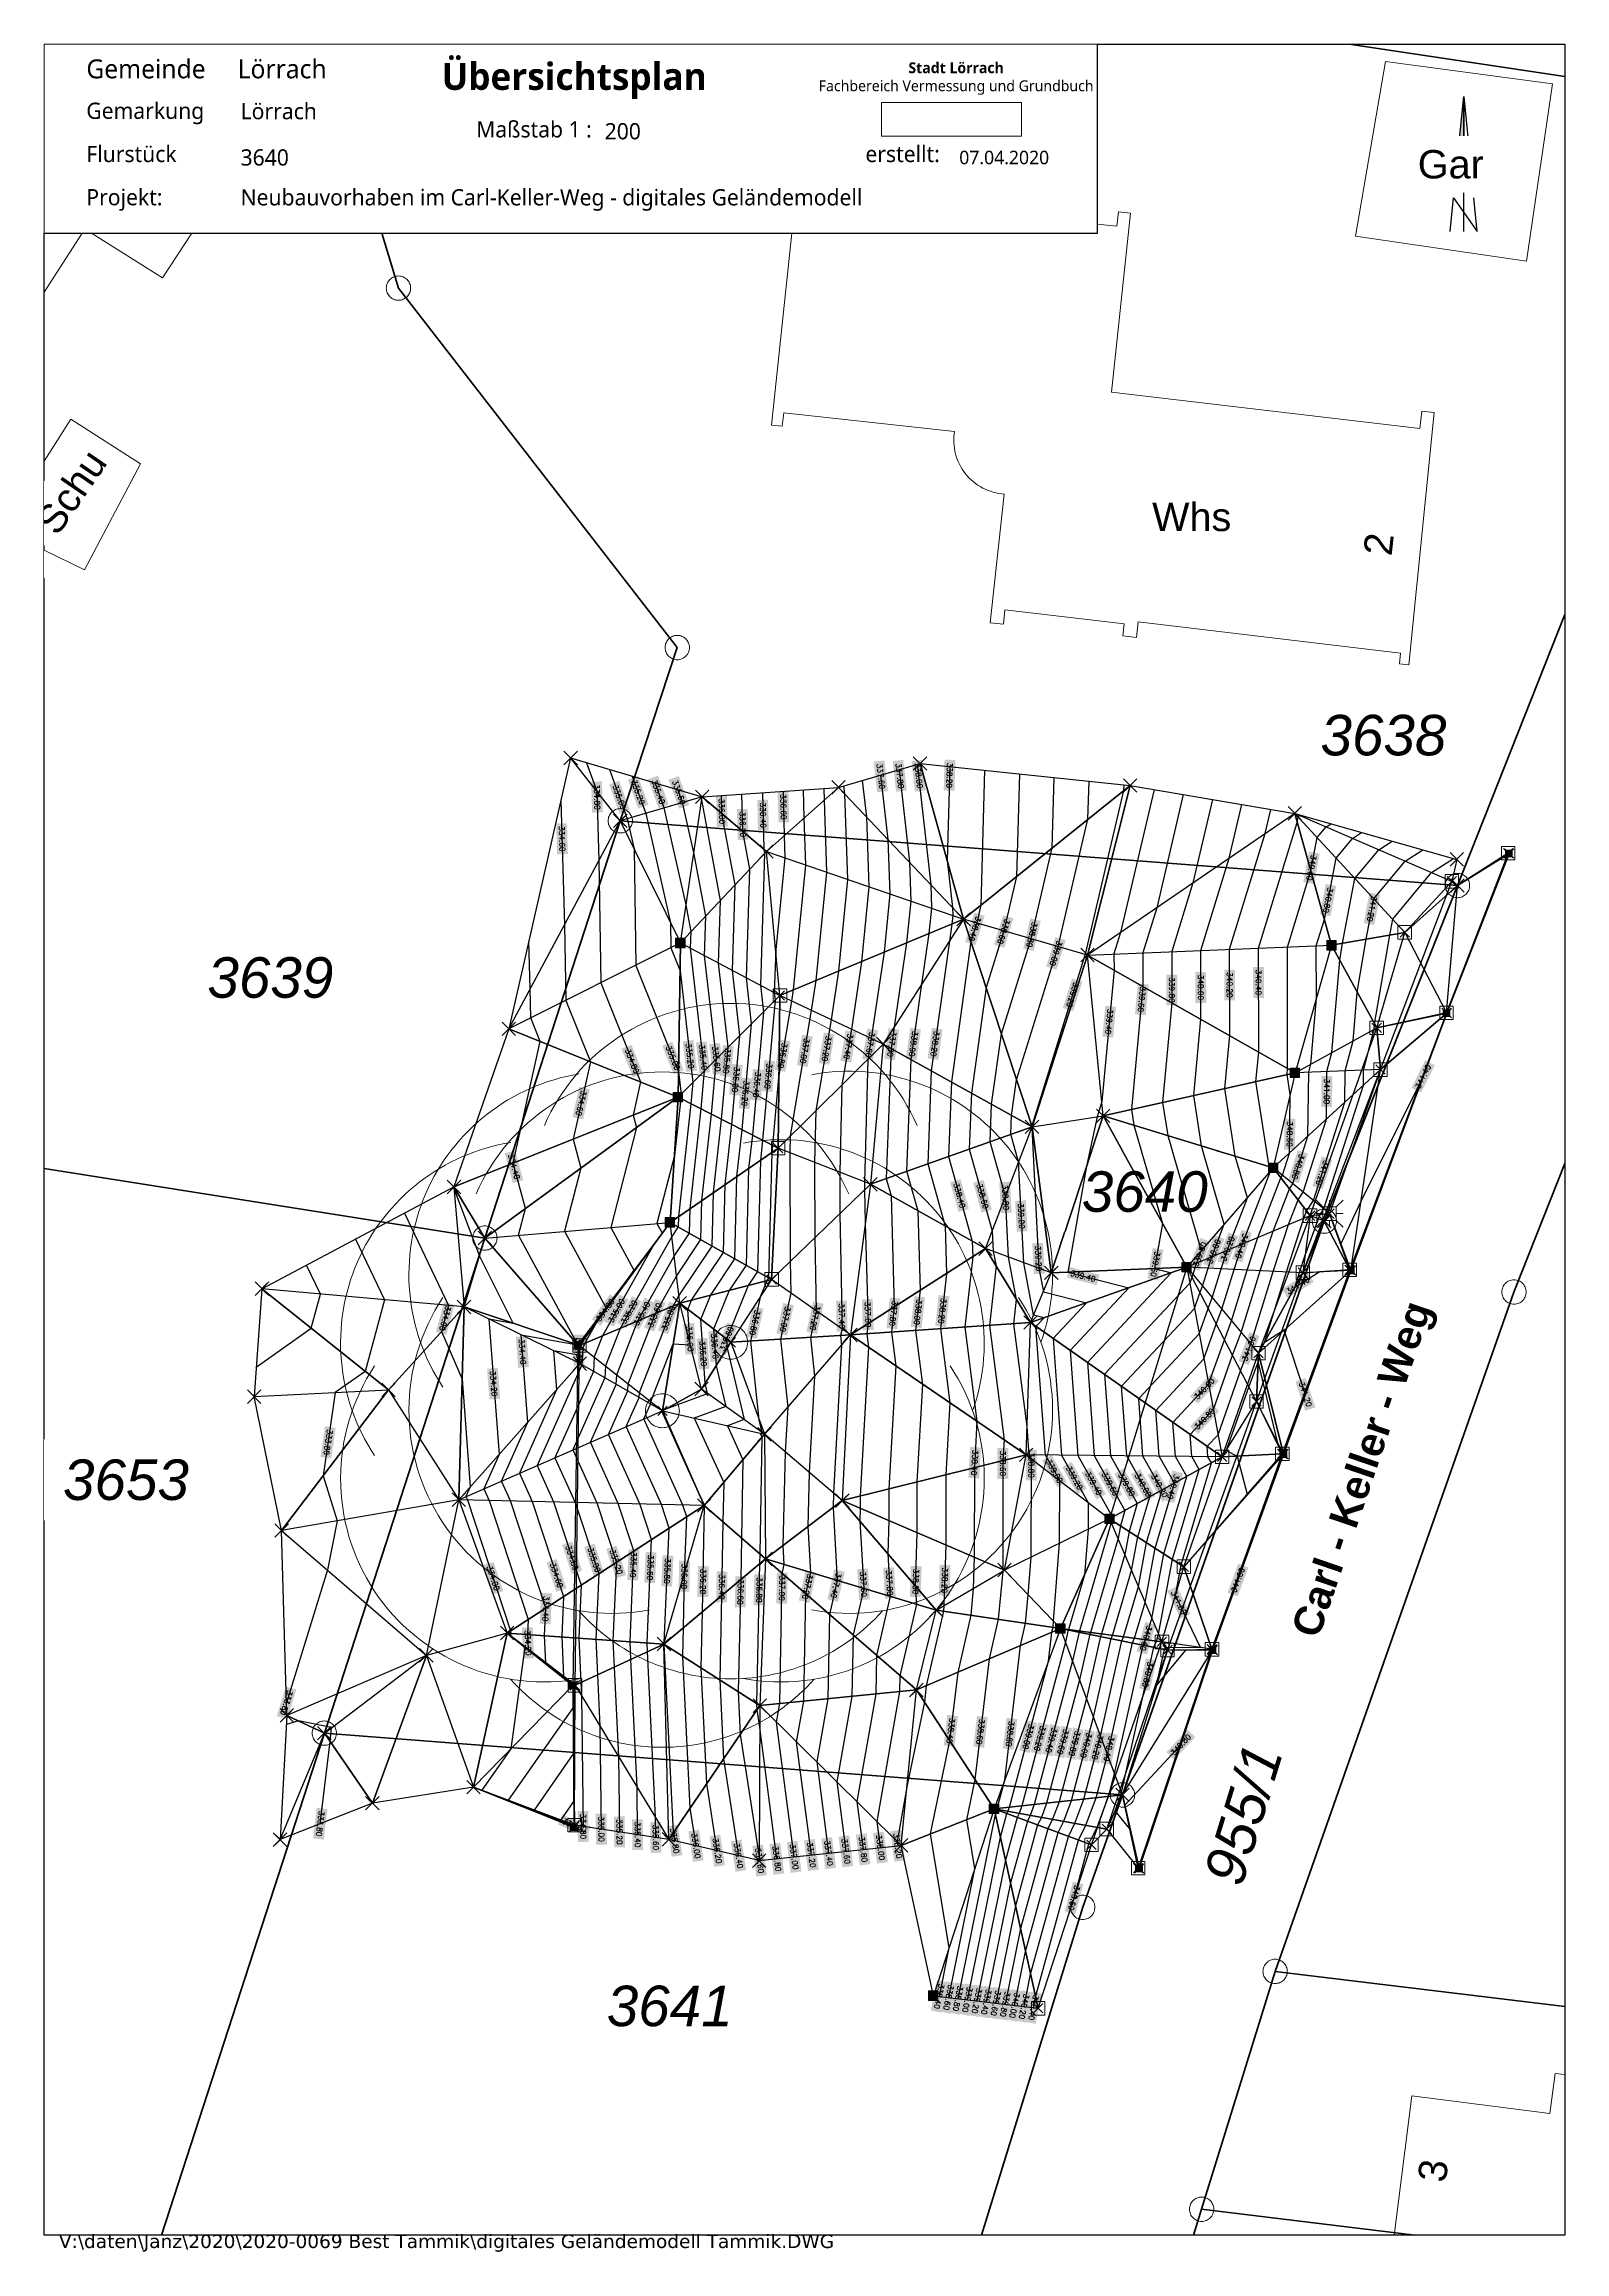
# Paper-space layout 'A3HochKyocera' of a CAD drawing. Header units: metres, sheet in millimetres. Extents: x 2 to 284, y 0 to 408.
# The model-space entities are those that its viewports show. They can reach past a viewport. Long polylines and large blocks are cut down to what shows.
import ezdxf
from ezdxf.enums import TextEntityAlignment as Align

# ---------------------------------------------------------------- set-up
doc = ezdxf.new("R2010")
doc.units = ezdxf.units.M
for name, pattern in [('1600.2028', [0]), ('1600.2505', [0]), ('AUSGEZOGEN', [0])]:
    doc.linetypes.add(name, pattern=pattern)
doc.layers.get('0').update_dxf_attribs({"color": 1, "linetype": 'CONTINUOUS'})
for name, color, linetype in [('$BRUCH', 7, 'CONTINUOUS'), ('$P_INF_FL', 7, 'AUSGEZOGEN'), ('$P_INF_H', 7, 'AUSGEZOGEN'), ('$P_INF_NR', 7, 'AUSGEZOGEN'), ('$P_INF_X', 7, 'AUSGEZOGEN'), ('$PKT_0', 7, 'CONTINUOUS'), ('DGM', 7, 'CONTINUOUS'), ('DGM_HOEHEN', 34, 'CONTINUOUS'), ('DGM_HOEHEN_Haupt', 24, 'CONTINUOUS'), ('DGM_HOEHEN_TEXT', 7, 'CONTINUOUS')]:
    doc.layers.add(name, color=color, linetype=linetype)
for name, color, linetype, lineweight in [('aussparen', 1, 'CONTINUOUS', 18), ('Böschung OK', 7, 'CONTINUOUS', 18), ('Böschung UK', 7, 'CONTINUOUS', 18), ('Flurstücke_Grenzpunkte', 255, 'CONTINUOUS', 0), ('Gebäude', 255, 'CONTINUOUS', 0), ('Geländepunkt', 7, 'CONTINUOUS', 18), ('Lagebezeichnungen', 255, 'CONTINUOUS', 0), ('Lampe', 7, 'CONTINUOUS', 18), ('Laubbaum 25m', 7, 'CONTINUOUS', 18), ('Mauer OK', 7, 'CONTINUOUS', 18), ('Mauer UK', 7, 'CONTINUOUS', 18), ('Stellkante OK', 7, 'CONTINUOUS', 18), ('Stellkante UK', 7, 'CONTINUOUS', 18)]:
    doc.layers.add(name, color=color, linetype=linetype, lineweight=lineweight)
doc.styles.add('Flurstücksnummer - K 10 700', font='')
doc.styles.add('Flurstücksnummer_ Schrägstrich - K 10 700', font='')
doc.styles.add('Gebäudefunktion (nur BW)', font='arial.ttf')
doc.styles.add('Name - Bauwerken u. Einrichtungen - F 10', font='')
doc.styles.add('SIMPLEX', font='SIMPLEX')
doc.styles.add('Sonstiger Text_ Bezeichnung - N 7 380', font='arial.ttf')
doc.styles.add('VA_Lö', font='segoeuil.ttf')
doc.styles.get('Flurstücksnummer - K 10 700').set_extended_font_data('Arial', italic=True)
doc.styles.get('Flurstücksnummer_ Schrägstrich - K 10 700').set_extended_font_data('Arial', italic=True)
doc.styles.get('Name - Bauwerken u. Einrichtungen - F 10').set_extended_font_data('Arial', bold=True)
picture_1 = doc.add_image_def('image1.gif', size_in_pixel=(639, 155))

# ---------------------------------------------------------------- blocks, each defined once
blk = doc.blocks.new('Nordpfeil')
at = {"linetype": 'Continuous'}
blk.add_hatch(color=7, dxfattribs=at).paths.add_polyline_path([(-3.5, 0), (0, 35), (0, 0)])
at = {"color": 7, "linetype": 'Continuous'}
blk.add_lwpolyline([(-3.5, 0), (0, 35), (0, 0)], close=True, dxfattribs=at)
for points in [[(0, -15), (0, 35), (3.5, 0), (0, 0)], [(-5, -15), (-3.75, -2.5), (5, -15), (3.75, -2.5)]]:
    blk.add_lwpolyline(points, dxfattribs=at)
blk = doc.blocks.new('Rechteck')
blk.add_lwpolyline([(0, 35), (194.999, 35), (194.999, 0), (0, 0)], close=True)
blk = doc.blocks.new('Übersichtsplan')
at = {"color": 7}
blk.add_blockref('Rechteck', (0, 0), dxfattribs=at)
at = {"color": 7, "attachment_point": 1, "style": 'VA_Lö'}
for s, insert, char_height, width in [('\\pxqc;{\\fSegoe UI Light|b1|i0|c0|p34;Übersichtsplan}', (56.01, 31.54), 5, 84.2483), ('Gemeinde     Lörrach', (7.81, 32.18), 3.5, 48.0886), ('\\pxqc;{\\fSegoe UI Light|b1|i0|c0|p34;Stadt Lörrach\\P}Fachbereich Vermessung und Grundbuch', (143.04, 31.63), 2, 51.6284), ('\\pxt7.9905;Gemarkung  ', (7.81, 24.18), 3, 22.3386), ('Maßstab 1 : ', (79.99, 20.74), 3, 21.9792), ('Flurstück       ', (7.81, 16.18), 3, 18.5734), ('erstellt:', (152.05, 16.18), 3, 18.6859), ('\\pxql;Projekt:', (7.81, 8.18), 3, 16.8433)]:
    blk.add_mtext(s, dxfattribs=dict(at, insert=insert, char_height=char_height, width=width))
at = {"color": 7, "style": 'VA_Lö'}
for tag, p, height in [('GEM', (36.37, 21.1), 3), ('M', (103.78, 17.39), 3), ('FLST', (36.37, 12.54), 3), ('DAT', (169.43, 12.78), 2.5), ('?', (36.37, 5.16), 3)]:
    blk.add_attdef(tag, p, '', height=height, dxfattribs=at)
at = {"color": 7}
image = blk.add_image(picture_1, insert=(155.03, 17.95), size_in_units=(25.9, 6.28), dxfattribs=at)
image.dxf.flags = 7
blk = doc.blocks.new('Grenzpunkt mit Abmarkung (Marke)')
at = {"color": 0, "lineweight": -2}
blk.add_circle((0, 0), 0.5, dxfattribs=at)
blk = doc.blocks.new('34')
at = {"color": 0, "lineweight": -2}
for p, q in [((-0.5, 0.5), (0.5, -0.5)), ((-0.5, -0.5), (0.5, 0.5))]:
    blk.add_line(p, q, dxfattribs=at)
blk = doc.blocks.new('71', base_point=(0.019231, 0))
at = {"color": 0, "lineweight": -2}
for p, q in [((-0.497863, 0.5), (-0.497863, -0.5)), ((-0.497863, 0.5), (0.497863, 0.5)), ((-0.480769, -0.5), (-0.480769, 0.5)), ((-0.459402, -0.5), (-0.459402, 0.5)), ((-0.438034, -0.5), (-0.438034, 0.5)), ((-0.42094, -0.5), (-0.42094, 0.5)), ((-0.399573, -0.5), (-0.399573, 0.5)), ((-0.378205, -0.5), (-0.378205, 0.5)), ((-0.361111, -0.5), (-0.361111, 0.5)), ((-0.339744, -0.5), (-0.339744, 0.5)), ((-0.318376, -0.5), (-0.318376, 0.5)), ((-0.301282, -0.5), (-0.301282, 0.5)), ((-0.279915, -0.5), (-0.279915, 0.5)), ((-0.258547, -0.5), (-0.258547, 0.5)), ((-0.241453, -0.5), (-0.241453, 0.5)), ((-0.220085, -0.5), (-0.220085, 0.5)), ((-0.198718, -0.5), (-0.198718, 0.5)), ((-0.181624, -0.5), (-0.181624, 0.5)), ((-0.160256, -0.5), (-0.160256, 0.5)), ((-0.138889, -0.5), (-0.138889, 0.5)), ((-0.121795, -0.5), (-0.121795, 0.5)), ((-0.100428, -0.5), (-0.100428, 0.5)), ((-0.07906, -0.5), (-0.07906, 0.5)), ((-0.061966, -0.5), (-0.061966, 0.5)), ((-0.040599, -0.5), (-0.040599, 0.5)), ((-0.019231, -0.5), (-0.019231, 0.5)), ((-0.002137, -0.5), (-0.002137, 0.5)), ((0.019231, -0.5), (0.019231, 0.5)), ((0.040599, -0.5), (0.040599, 0.5)), ((0.057693, -0.5), (0.057693, 0.5)), ((0.07906, -0.5), (0.07906, 0.5)), ((0.100428, -0.5), (0.100428, 0.5)), ((0.117522, -0.5), (0.117522, 0.5)), ((0.138889, -0.5), (0.138889, 0.5)), ((0.160256, -0.5), (0.160256, 0.5)), ((0.177351, -0.5), (0.177351, 0.5)), ((0.198718, -0.5), (0.198718, 0.5)), ((0.220085, -0.5), (0.220085, 0.5)), ((0.237179, -0.5), (0.237179, 0.5)), ((0.258547, -0.5), (0.258547, 0.5)), ((0.279915, -0.5), (0.279915, 0.5)), ((0.297009, -0.5), (0.297009, 0.5)), ((0.318376, -0.5), (0.318376, 0.5)), ((0.339744, -0.5), (0.339744, 0.5)), ((0.356838, -0.5), (0.356838, 0.5)), ((0.378205, -0.5), (0.378205, 0.5)), ((0.399573, -0.5), (0.399573, 0.5)), ((0.416666, -0.5), (0.416666, 0.5)), ((0.438034, -0.5), (0.438034, 0.5)), ((0.459402, -0.5), (0.459402, 0.5)), ((0.476495, -0.5), (0.476495, 0.5)), ((0.497863, 0.5), (0.497863, -0.5)), ((0.497863, -0.5), (-0.497863, -0.5))]:
    blk.add_line(p, q, dxfattribs=at)
blk = doc.blocks.new('139', base_point=(0, -0.001756))
at = {"color": 0, "lineweight": -2}
for centre, radius, start, end in [((0, 0.198947), 0.301054, 23.556964, 156.444075), ((-0.175614, 0.098595), 0.301054, 99.378072, 213.597998), ((0.175614, 0.098595), 0.301054, 340.504019, 100.603046), ((-0.175615, -0.102107), 0.301054, 146.376033, 280.600999), ((0.175615, -0.102107), 0.301054, 259.398891, 33.623991), ((0, -0.001756), 0.025088, 90.001142, 179.997716), ((0, -0.001756), 0.025088, 0.002284, 89.998858), ((0, -0.001756), 0.025088, 180.001142, 269.998858), ((0, -0.001756), 0.025088, 270.001142, 359.998858), ((0, -0.198946), 0.301054, 221.698008, 318.301992)]:
    blk.add_arc(centre, radius, start, end, dxfattribs=at)
blk = doc.blocks.new('146')
at = {"color": 0, "lineweight": -2}
for p, q in [((-0.5, -0.5), (-0.5, 0.5)), ((-0.5, 0.5), (0.5, 0.5)), ((0.5, 0.5), (0.5, -0.5)), ((0.5, -0.5), (-0.5, -0.5))]:
    blk.add_line(p, q, dxfattribs=at)
blk = doc.blocks.new('147', base_point=(0.019231, 0))
at = {"color": 0, "lineweight": -2}
for p, q in [((-0.497863, -0.5), (-0.497863, 0.5)), ((-0.497863, 0.5), (0.497863, 0.5)), ((-0.480769, -0.5), (-0.480769, 0.5)), ((-0.459402, -0.5), (-0.459402, 0.5)), ((-0.438034, -0.5), (-0.438034, 0.5)), ((-0.42094, -0.5), (-0.42094, 0.5)), ((-0.399573, -0.5), (-0.399573, 0.5)), ((-0.378205, -0.5), (-0.378205, 0.5)), ((-0.361111, -0.5), (-0.361111, 0.5)), ((-0.339744, -0.5), (-0.339744, 0.5)), ((-0.318376, -0.5), (-0.318376, 0.5)), ((-0.301282, -0.5), (-0.301282, 0.5)), ((-0.279915, -0.5), (-0.279915, 0.5)), ((-0.258547, -0.5), (-0.258547, 0.5)), ((-0.241453, -0.5), (-0.241453, 0.5)), ((-0.220085, -0.5), (-0.220085, 0.5)), ((-0.198718, -0.5), (-0.198718, 0.5)), ((-0.181624, -0.5), (-0.181624, 0.5)), ((-0.160256, -0.5), (-0.160256, 0.5)), ((-0.138889, -0.5), (-0.138889, 0.5)), ((-0.121795, -0.5), (-0.121795, 0.5)), ((-0.100428, -0.5), (-0.100428, 0.5)), ((-0.07906, -0.5), (-0.07906, 0.5)), ((-0.061966, -0.5), (-0.061966, 0.5)), ((-0.040599, -0.5), (-0.040599, 0.5)), ((-0.019231, -0.5), (-0.019231, 0.5)), ((-0.002137, -0.5), (-0.002137, 0.5)), ((0.019231, -0.5), (0.019231, 0.5)), ((0.040599, -0.5), (0.040599, 0.5)), ((0.057693, -0.5), (0.057693, 0.5)), ((0.07906, -0.5), (0.07906, 0.5)), ((0.100428, -0.5), (0.100428, 0.5)), ((0.117522, -0.5), (0.117522, 0.5)), ((0.138889, -0.5), (0.138889, 0.5)), ((0.160256, -0.5), (0.160256, 0.5)), ((0.177351, -0.5), (0.177351, 0.5)), ((0.198718, -0.5), (0.198718, 0.5)), ((0.220085, -0.5), (0.220085, 0.5)), ((0.237179, -0.5), (0.237179, 0.5)), ((0.258547, -0.5), (0.258547, 0.5)), ((0.279915, -0.5), (0.279915, 0.5)), ((0.297009, -0.5), (0.297009, 0.5)), ((0.318376, -0.5), (0.318376, 0.5)), ((0.339744, -0.5), (0.339744, 0.5)), ((0.356838, -0.5), (0.356838, 0.5)), ((0.378205, -0.5), (0.378205, 0.5)), ((0.399573, -0.5), (0.399573, 0.5)), ((0.416666, -0.5), (0.416666, 0.5)), ((0.438034, -0.5), (0.438034, 0.5)), ((0.459402, -0.5), (0.459402, 0.5)), ((0.476495, -0.5), (0.476495, 0.5)), ((0.497863, 0.5), (0.497863, -0.5)), ((0.497863, -0.5), (-0.497863, -0.5))]:
    blk.add_line(p, q, dxfattribs=at)
blk = doc.blocks.new('70')
at = {"color": 0, "lineweight": -2}
for p, q in [((-0.5, -0.5), (-0.5, 0.5)), ((-0.5, 0.5), (0.5, 0.5)), ((0.5, 0.5), (0.5, -0.5)), ((0.5, -0.5), (-0.5, -0.5))]:
    blk.add_line(p, q, dxfattribs=at)
blk = doc.blocks.new('138')
at = {"color": 0, "lineweight": -2}
for p, q in [((-0.25, 0.25), (-0.5, 0.5)), ((-0.25, 0), (-0.5, 0)), ((-0.25, -0.25), (-0.25, 0.25)), ((-0.25, 0.25), (0.25, 0.25)), ((0, 0.25), (0, 0.5)), ((0.25, 0.25), (0.5, 0.5)), ((0.25, 0.25), (0.25, -0.25)), ((0.25, 0), (0.5, 0)), ((-0.25, -0.25), (-0.5, -0.5)), ((0.25, -0.25), (-0.25, -0.25)), ((0, -0.25), (0, -0.5)), ((0.25, -0.25), (0.5, -0.5))]:
    blk.add_line(p, q, dxfattribs=at)
blk = doc.blocks.new('PKT_0')
for p, q in [((-0.35, -0.35), (0.35, 0.35)), ((0.35, -0.35), (-0.35, 0.35))]:
    blk.add_line(p, q)
at = {"layer": '$P_INF_FL'}
blk.add_attdef('CODE', text='', height=0.8, dxfattribs=at).set_placement((0, 1.7), align=Align.CENTER)
at = {"layer": '$P_INF_H'}
blk.add_attdef('H', text='', height=0.8, dxfattribs=at).set_placement((0, -1.4), align=Align.CENTER)
at = {"layer": '$P_INF_NR'}
blk.add_attdef('NR', text='', height=0.8, dxfattribs=at).set_placement((0, 0.7), align=Align.CENTER)
at = {"layer": '$P_INF_X'}
blk.add_attdef('X', text='', height=0.8, dxfattribs=at).set_placement((-0.9, -0.4), align=Align.RIGHT)
blk.add_attdef('Y', (0.7, -0.4), '', height=0.8, dxfattribs=at)

msp = doc.modelspace()

# ---------------------------------------------------------------- linework, layer by layer
at = {"layer": '$BRUCH', "linetype": 'ByBlock'}
for points in [[(3399969.625, 5275747.405), (3399969.536, 5275741.699), (3399969.237, 5275737.065)], [(3399972.998, 5275734.953), (3399973.238, 5275739.809), (3399973.306, 5275745.459)]]:
    msp.add_lwpolyline(points, dxfattribs=at)
msp.add_lwpolyline([(3399965.672, 5275714.682), (3399965.703, 5275714.753), (3399965.719, 5275719.929), (3399965.883, 5275732.509), (3399965.82, 5275732.527), (3399965.636, 5275719.923)], close=True, dxfattribs=at)
at = {"layer": 'DGM', "color": 0, "linetype": 'ByBlock'}
for points in [[(3399965.556, 5275754.252, 334.661), (3399963.269, 5275744.226, 334.275), (3399967.393, 5275751.927, 334.924)], [(3399965.556, 5275754.252, 334.661), (3399970.426, 5275752.815, 335.812), (3399967.393, 5275751.927, 334.924)], [(3399975.477, 5275753.164, 337.141), (3399978.493, 5275754.051, 338.029), (3399980.107, 5275748.285, 338.303)], [(3399978.493, 5275754.051, 338.029), (3399986.272, 5275753.236, 339.236), (3399980.107, 5275748.285, 338.303)], [(3399970.426, 5275752.815, 335.812), (3399975.477, 5275753.164, 337.141), (3399972.808, 5275750.789, 336.425)], [(3399975.477, 5275753.164, 337.141), (3399972.808, 5275750.789, 336.425), (3399980.107, 5275748.285, 338.303)], [(3399986.272, 5275753.236, 339.236), (3399984.697, 5275746.96, 339.217), (3399980.107, 5275748.285, 338.303)], [(3399970.426, 5275752.815, 335.812), (3399967.393, 5275751.927, 334.924), (3399969.625, 5275747.405, 335.255)], [(3399970.426, 5275752.815, 335.812), (3399972.808, 5275750.789, 336.425), (3399969.625, 5275747.405, 335.255)], [(3399963.269, 5275744.226, 334.275), (3399967.393, 5275751.927, 334.924), (3399969.625, 5275747.405, 335.255)], [(3399992.371, 5275752.202, 340.363), (3399984.697, 5275746.96, 339.217), (3399993.733, 5275747.32, 340.906)], [(3399992.371, 5275752.202, 340.363), (3399993.733, 5275747.32, 340.906), (3399996.442, 5275747.799, 341.528)], [(3399998.186, 5275749.685, 341.554), (3399992.371, 5275752.202, 340.363), (3399998.371, 5275750.5, 341.422)], [(3399998.186, 5275749.685, 341.554), (3399992.371, 5275752.202, 340.363), (3399996.442, 5275747.799, 341.528)], [(3399972.808, 5275750.789, 336.425), (3399969.625, 5275747.405, 335.255), (3399973.306, 5275745.459, 336.681)], [(3399972.808, 5275750.789, 336.425), (3399980.107, 5275748.285, 338.303), (3399973.306, 5275745.459, 336.681)], [(3400000.305, 5275750.72, 341.391), (3399997.998, 5275744.806, 341.432), (3399997.989, 5275744.821, 341.554)], [(3400000.305, 5275750.72, 341.391), (3399997.989, 5275744.821, 341.554), (3399998.396, 5275749.532, 341.556)], [(3400000.305, 5275750.72, 341.391), (3400000.273, 5275750.727, 341.528), (3399998.396, 5275749.532, 341.556)], [(3399998.186, 5275749.685, 341.554), (3399998.396, 5275749.532, 341.556), (3399996.442, 5275747.799, 341.528)], [(3399997.989, 5275744.821, 341.554), (3399998.396, 5275749.532, 341.556), (3399996.442, 5275747.799, 341.528)], [(3399980.107, 5275748.285, 338.303), (3399977.127, 5275743.663, 337.72), (3399973.306, 5275745.459, 336.681)], [(3399982.64, 5275740.602, 339.204), (3399980.107, 5275748.285, 338.303), (3399977.127, 5275743.663, 337.72)], [(3399982.64, 5275740.602, 339.204), (3399984.697, 5275746.96, 339.217), (3399980.107, 5275748.285, 338.303)], [(3399963.269, 5275744.226, 334.275), (3399969.536, 5275741.699, 334.95), (3399969.625, 5275747.405, 335.255)], [(3399969.536, 5275741.699, 334.95), (3399969.625, 5275747.405, 335.255), (3399973.306, 5275745.459, 336.681)], [(3399993.733, 5275747.32, 340.906), (3399995.403, 5275744.263, 341.423), (3399996.442, 5275747.799, 341.528)], [(3399997.989, 5275744.821, 341.554), (3399995.403, 5275744.263, 341.423), (3399996.442, 5275747.799, 341.528)], [(3399982.64, 5275740.602, 339.204), (3399985.273, 5275741.007, 339.418), (3399984.697, 5275746.96, 339.217)], [(3399984.697, 5275746.96, 339.217), (3399993.733, 5275747.32, 340.906), (3399992.383, 5275742.602, 340.652)], [(3399985.273, 5275741.007, 339.418), (3399984.697, 5275746.96, 339.217), (3399992.383, 5275742.602, 340.652)], [(3399993.733, 5275747.32, 340.906), (3399992.383, 5275742.602, 340.652), (3399995.403, 5275744.263, 341.423)], [(3399969.536, 5275741.699, 334.95), (3399973.306, 5275745.459, 336.681), (3399973.238, 5275739.809, 336.903)], [(3399977.127, 5275743.663, 337.72), (3399973.306, 5275745.459, 336.681), (3399973.238, 5275739.809, 336.903)], [(3399963.269, 5275744.226, 334.275), (3399961.235, 5275738.373, 334.203), (3399969.536, 5275741.699, 334.95)], [(3399995.545, 5275742.719, 341.585), (3399992.383, 5275742.602, 340.652), (3399995.403, 5275744.263, 341.423)], [(3399997.998, 5275744.806, 341.432), (3399997.989, 5275744.821, 341.554), (3399995.403, 5275744.263, 341.423)], [(3399997.998, 5275744.806, 341.432), (3399995.545, 5275742.719, 341.585), (3399995.403, 5275744.263, 341.423)], [(3399977.127, 5275743.663, 337.72), (3399976.654, 5275738.473, 337.647), (3399973.238, 5275739.809, 336.903)], [(3399982.64, 5275740.602, 339.204), (3399977.127, 5275743.663, 337.72), (3399976.654, 5275738.473, 337.647)], [(3399995.545, 5275742.719, 341.585), (3399993.658, 5275737.386, 341.512), (3399991.576, 5275739.079, 340.425)], [(3399995.545, 5275742.719, 341.585), (3399992.383, 5275742.602, 340.652), (3399991.576, 5275739.079, 340.425)], [(3399961.235, 5275738.373, 334.203), (3399962.38, 5275736.483, 334.254), (3399969.536, 5275741.699, 334.95)], [(3399962.38, 5275736.483, 334.254), (3399969.237, 5275737.065, 335.057), (3399969.536, 5275741.699, 334.95)], [(3399969.237, 5275737.065, 335.057), (3399969.536, 5275741.699, 334.95), (3399973.238, 5275739.809, 336.903)], [(3399980.917, 5275736.093, 338.497), (3399982.64, 5275740.602, 339.204), (3399976.654, 5275738.473, 337.647)], [(3399969.237, 5275737.065, 335.057), (3399973.238, 5275739.809, 336.903), (3399972.998, 5275734.953, 336.848)], [(3399976.654, 5275738.473, 337.647), (3399973.238, 5275739.809, 336.903), (3399972.998, 5275734.953, 336.848)], [(3399976.654, 5275738.473, 337.647), (3399975.914, 5275732.898, 337.465), (3399972.998, 5275734.953, 336.848)], [(3399980.917, 5275736.093, 338.497), (3399976.654, 5275738.473, 337.647), (3399975.914, 5275732.898, 337.465)], [(3399993.658, 5275737.386, 341.512), (3399991.576, 5275739.079, 340.425), (3399992.936, 5275737.313, 341.28)], [(3399961.235, 5275738.373, 334.203), (3399961.608, 5275733.932, 334.048), (3399954.125, 5275734.608, 333.417)], [(3399961.235, 5275738.373, 334.203), (3399961.608, 5275733.932, 334.048), (3399962.38, 5275736.483, 334.254)], [(3399965.82, 5275732.527, 334.4), (3399962.38, 5275736.483, 334.254), (3399969.237, 5275737.065, 335.057)], [(3399965.82, 5275732.527, 334.4), (3399965.883, 5275732.509, 334.741), (3399969.237, 5275737.065, 335.057)], [(3399965.883, 5275732.509, 334.741), (3399969.595, 5275734.067, 335.875), (3399969.237, 5275737.065, 335.057)], [(3399969.595, 5275734.067, 335.875), (3399969.237, 5275737.065, 335.057), (3399972.998, 5275734.953, 336.848)], [(3399993.658, 5275737.386, 341.512), (3399993.464, 5275737.108, 341.485), (3399992.936, 5275737.313, 341.28)], [(3399965.82, 5275732.527, 334.4), (3399961.608, 5275733.932, 334.048), (3399962.38, 5275736.483, 334.254)], [(3399982.583, 5275733.357, 338.936), (3399980.917, 5275736.093, 338.497), (3399975.914, 5275732.898, 337.465)], [(3399982.583, 5275733.357, 338.936), (3399983.353, 5275735.194, 339.362), (3399980.917, 5275736.093, 338.497)], [(3399982.583, 5275733.357, 338.936), (3399983.353, 5275735.194, 339.362), (3399988.37, 5275735.402, 339.674)], [(3399982.583, 5275733.357, 338.936), (3399988.37, 5275735.402, 339.674), (3399989.683, 5275728.386, 341.175)], [(3399990.95, 5275730.435, 341.39), (3399988.37, 5275735.402, 339.674), (3399991.028, 5275732.22, 341.161)], [(3399990.95, 5275730.435, 341.39), (3399988.37, 5275735.402, 339.674), (3399989.683, 5275728.386, 341.175)], [(3399954.125, 5275734.608, 333.417), (3399953.835, 5275730.614, 333.669), (3399958.81, 5275730.862, 333.886)], [(3399961.608, 5275733.932, 334.048), (3399954.125, 5275734.608, 333.417), (3399958.81, 5275730.862, 333.886)], [(3399971.484, 5275732.624, 336.666), (3399969.595, 5275734.067, 335.875), (3399972.998, 5275734.953, 336.848)], [(3399971.484, 5275732.624, 336.666), (3399975.914, 5275732.898, 337.465), (3399972.998, 5275734.953, 336.848)], [(3399961.608, 5275733.932, 334.048), (3399958.81, 5275730.862, 333.886), (3399961.416, 5275726.798, 333.92)], [(3399965.894, 5275731.837, 334.762), (3399961.608, 5275733.932, 334.048), (3399961.416, 5275726.798, 333.92)], [(3399965.82, 5275732.527, 334.4), (3399965.894, 5275731.837, 334.762), (3399961.608, 5275733.932, 334.048)], [(3399965.883, 5275732.509, 334.741), (3399968.954, 5275730.09, 336.207), (3399969.595, 5275734.067, 335.875)], [(3399968.954, 5275730.09, 336.207), (3399970.404, 5275730.894, 336.134), (3399969.595, 5275734.067, 335.875)], [(3399971.484, 5275732.624, 336.666), (3399970.404, 5275730.894, 336.134), (3399969.595, 5275734.067, 335.875)], [(3399971.484, 5275732.624, 336.666), (3399972.737, 5275729.22, 336.825), (3399975.914, 5275732.898, 337.465)], [(3399972.737, 5275729.22, 336.825), (3399975.914, 5275732.898, 337.465), (3399975.614, 5275726.766, 337.474)], [(3399982.422, 5275728.458, 338.763), (3399975.914, 5275732.898, 337.465), (3399975.614, 5275726.766, 337.474)], [(3399982.422, 5275728.458, 338.763), (3399982.583, 5275733.357, 338.936), (3399975.914, 5275732.898, 337.465)], [(3399982.422, 5275728.458, 338.763), (3399982.583, 5275733.357, 338.936), (3399989.683, 5275728.386, 341.175)], [(3399965.82, 5275732.527, 334.4), (3399965.883, 5275732.509, 334.741), (3399965.894, 5275731.837, 334.762)], [(3399965.883, 5275732.509, 334.741), (3399968.954, 5275730.09, 336.207), (3399965.894, 5275731.837, 334.762)], [(3399971.484, 5275732.624, 336.666), (3399972.737, 5275729.22, 336.825), (3399970.404, 5275730.894, 336.134)], [(3399968.954, 5275730.09, 336.207), (3399965.894, 5275731.837, 334.762), (3399961.416, 5275726.798, 333.92)], [(3399953.835, 5275730.614, 333.669), (3399958.81, 5275730.862, 333.886), (3399954.853, 5275725.659, 333.745)], [(3399958.81, 5275730.862, 333.886), (3399961.416, 5275726.798, 333.92), (3399954.853, 5275725.659, 333.745)], [(3399968.954, 5275730.09, 336.207), (3399972.737, 5275729.22, 336.825), (3399970.404, 5275730.894, 336.134)], [(3399968.954, 5275730.09, 336.207), (3399970.499, 5275726.584, 336.197), (3399961.416, 5275726.798, 333.92)], [(3399968.954, 5275730.09, 336.207), (3399972.737, 5275729.22, 336.825), (3399970.499, 5275726.584, 336.197)], [(3399972.737, 5275729.22, 336.825), (3399972.772, 5275724.604, 336.858), (3399970.499, 5275726.584, 336.197)], [(3399972.737, 5275729.22, 336.825), (3399972.772, 5275724.604, 336.858), (3399975.614, 5275726.766, 337.474)], [(3399981.624, 5275724.194, 338.613), (3399982.422, 5275728.458, 338.763), (3399975.614, 5275726.766, 337.474)], [(3399981.624, 5275724.194, 338.613), (3399982.422, 5275728.458, 338.763), (3399985.515, 5275726.089, 339.352)], [(3399982.422, 5275728.458, 338.763), (3399985.515, 5275726.089, 339.352), (3399989.683, 5275728.386, 341.175)], [(3399985.515, 5275726.089, 339.352), (3399988.263, 5275724.319, 341.065), (3399989.683, 5275728.386, 341.175)], [(3399961.416, 5275726.798, 333.92), (3399954.853, 5275725.659, 333.745), (3399960.213, 5275721.038, 333.919)], [(3399961.416, 5275726.798, 333.92), (3399963.207, 5275721.864, 333.961), (3399960.213, 5275721.038, 333.919)], [(3399970.499, 5275726.584, 336.197), (3399961.416, 5275726.798, 333.92), (3399963.207, 5275721.864, 333.961)], [(3399969.01, 5275721.457, 335.797), (3399970.499, 5275726.584, 336.197), (3399963.207, 5275721.864, 333.961)], [(3399972.772, 5275724.604, 336.858), (3399969.01, 5275721.457, 335.797), (3399970.499, 5275726.584, 336.197)], [(3399972.772, 5275724.604, 336.858), (3399979.095, 5275722.715, 338.148), (3399975.614, 5275726.766, 337.474)], [(3399979.095, 5275722.715, 338.148), (3399981.624, 5275724.194, 338.613), (3399975.614, 5275726.766, 337.474)], [(3399954.853, 5275725.659, 333.745), (3399960.213, 5275721.038, 333.919), (3399955.049, 5275718.815, 333.804)], [(3399981.624, 5275724.194, 338.613), (3399983.697, 5275722.035, 339.055), (3399985.515, 5275726.089, 339.352)], [(3399983.697, 5275722.035, 339.055), (3399985.515, 5275726.089, 339.352), (3399987.451, 5275721.534, 340.896)], [(3399985.515, 5275726.089, 339.352), (3399987.451, 5275721.534, 340.896), (3399988.263, 5275724.319, 341.065)], [(3399972.772, 5275724.604, 336.858), (3399972.563, 5275719.177, 336.834), (3399969.01, 5275721.457, 335.797)], [(3399972.772, 5275724.604, 336.858), (3399972.563, 5275719.177, 336.834), (3399978.359, 5275719.755, 338.137)], [(3399972.772, 5275724.604, 336.858), (3399978.359, 5275719.755, 338.137), (3399979.095, 5275722.715, 338.148)], [(3399979.095, 5275722.715, 338.148), (3399981.624, 5275724.194, 338.613), (3399983.697, 5275722.035, 339.055)], [(3399989.305, 5275721.263, 341.031), (3399987.451, 5275721.534, 340.896), (3399988.263, 5275724.319, 341.065)], [(3399978.359, 5275719.755, 338.137), (3399979.095, 5275722.715, 338.148), (3399983.697, 5275722.035, 339.055)], [(3399963.207, 5275721.864, 333.961), (3399960.213, 5275721.038, 333.919), (3399961.957, 5275716.161, 333.936)], [(3399965.636, 5275719.923, 334.106), (3399963.207, 5275721.864, 333.961), (3399961.957, 5275716.161, 333.936)], [(3399965.719, 5275719.929, 334.73), (3399969.01, 5275721.457, 335.797), (3399963.207, 5275721.864, 333.961)], [(3399965.636, 5275719.923, 334.106), (3399965.719, 5275719.929, 334.73), (3399963.207, 5275721.864, 333.961)], [(3399965.719, 5275719.929, 334.73), (3399969.195, 5275714.225, 335.745), (3399969.01, 5275721.457, 335.797)], [(3399972.563, 5275719.177, 336.834), (3399969.195, 5275714.225, 335.745), (3399969.01, 5275721.457, 335.797)], [(3399978.359, 5275719.755, 338.137), (3399983.697, 5275722.035, 339.055), (3399981.238, 5275715.354, 338.752)], [(3399985.99, 5275715.872, 340.825), (3399983.697, 5275722.035, 339.055), (3399981.238, 5275715.354, 338.752)], [(3399987.66, 5275721.235, 341.056), (3399983.697, 5275722.035, 339.055), (3399987.451, 5275721.534, 340.896)], [(3399987.66, 5275721.235, 341.056), (3399989.305, 5275721.263, 341.031), (3399987.451, 5275721.534, 340.896)], [(3399989.329, 5275721.229, 340.916), (3399987.66, 5275721.235, 341.056), (3399989.305, 5275721.263, 341.031)], [(3399960.213, 5275721.038, 333.919), (3399955.049, 5275718.815, 333.804), (3399956.436, 5275718.159, 333.791)], [(3399960.213, 5275721.038, 333.919), (3399958.213, 5275715.566, 333.866), (3399956.436, 5275718.159, 333.791)], [(3399960.213, 5275721.038, 333.919), (3399961.957, 5275716.161, 333.936), (3399958.213, 5275715.566, 333.866)], [(3399965.636, 5275719.923, 334.106), (3399965.703, 5275714.753, 334.706), (3399961.957, 5275716.161, 333.936)], [(3399965.636, 5275719.923, 334.106), (3399965.703, 5275714.753, 334.706), (3399965.719, 5275719.929, 334.73)], [(3399965.703, 5275714.753, 334.706), (3399965.719, 5275719.929, 334.73), (3399969.195, 5275714.225, 335.745)], [(3399972.563, 5275719.177, 336.834), (3399977.794, 5275714.004, 338.24), (3399978.359, 5275719.755, 338.137)], [(3399977.794, 5275714.004, 338.24), (3399978.359, 5275719.755, 338.137), (3399981.238, 5275715.354, 338.752)], [(3399955.049, 5275718.815, 333.804), (3399954.796, 5275714.217, 333.749), (3399956.436, 5275718.159, 333.791)], [(3399972.563, 5275719.177, 336.834), (3399972.534, 5275713.439, 336.594), (3399969.195, 5275714.225, 335.745)], [(3399972.563, 5275719.177, 336.834), (3399972.534, 5275713.439, 336.594), (3399977.794, 5275714.004, 338.24)], [(3399958.213, 5275715.566, 333.866), (3399954.796, 5275714.217, 333.749), (3399956.436, 5275718.159, 333.791)], [(3399965.672, 5275714.682, 334.082), (3399965.703, 5275714.753, 334.706), (3399961.957, 5275716.161, 333.936)], [(3399985.407, 5275714.61, 340.772), (3399985.99, 5275715.872, 340.825), (3399981.238, 5275715.354, 338.752)], [(3399985.407, 5275714.61, 340.772), (3399986.573, 5275713.16, 340.771), (3399985.99, 5275715.872, 340.825)], [(3399986.606, 5275713.147, 340.648), (3399986.573, 5275713.16, 340.771), (3399985.99, 5275715.872, 340.825)], [(3399977.794, 5275714.004, 338.24), (3399981.238, 5275715.354, 338.752), (3399978.99, 5275708.44, 338.279)], [(3399981.238, 5275715.354, 338.752), (3399978.99, 5275708.44, 338.279), (3399982.867, 5275707.975, 340.498)], [(3399981.238, 5275715.354, 338.752), (3399982.867, 5275707.975, 340.498), (3399984.84, 5275714.024, 340.649)], [(3399985.407, 5275714.61, 340.772), (3399981.238, 5275715.354, 338.752), (3399984.84, 5275714.024, 340.649)]]:
    msp.add_3dface(points, dxfattribs=at)
at = {"layer": 'DGM_HOEHEN', "color": 44, "linetype": 'ByBlock'}
for points, elevation in [([(3399966.144, 5275754.079), (3399966.527, 5275753.024), (3399966.605, 5275750.456), (3399966.674, 5275745.929), (3399968.144, 5275742.26), (3399967.87, 5275741.031), (3399967.994, 5275740.575), (3399967.042, 5275736.879), (3399967.901, 5275735.29), (3399966.509, 5275733.359), (3399966.076, 5275732.59), (3399966.007, 5275732.411), (3399965.975, 5275731.791), (3399964.316, 5275728.065), (3399964.926, 5275726.715), (3399965.943, 5275723.635), (3399965.859, 5275721.678), (3399965.935, 5275720.029), (3399965.958, 5275719.535), (3399966.018, 5275714.705)], 334.8), ([(3399977.027, 5275713.922), (3399976.901, 5275714.887), (3399977.75, 5275719.694), (3399977.76, 5275720.274), (3399978.37, 5275722.931), (3399978.331, 5275723.604), (3399978.39, 5275725.578), (3399978.392, 5275727.456), (3399978.596, 5275731.068), (3399978.34, 5275733.065), (3399978.507, 5275734.554), (3399978.424, 5275737.484), (3399978.011, 5275738.955), (3399978.167, 5275743.086), (3399978.558, 5275745.883), (3399978.837, 5275747.757), (3399978.93, 5275748.689), (3399978.9, 5275749.557), (3399978.394, 5275754.022)], 338), ([(3399967.837, 5275753.579), (3399968.336, 5275752.203), (3399969.254, 5275748.156), (3399969.268, 5275747.226), (3399969.609, 5275746.376), (3399970.081, 5275742.242), (3399970.01, 5275741.457), (3399969.547, 5275737.278), (3399969.537, 5275736.897), (3399969.3, 5275736.541), (3399967.386, 5275733.139), (3399966.845, 5275731.751), (3399966.822, 5275731.308), (3399965.635, 5275728.64), (3399966.522, 5275726.677), (3399967.248, 5275724.479), (3399967.123, 5275721.59), (3399967.169, 5275720.602), (3399967.329, 5275717.288), (3399967.363, 5275714.502)], 335.2), ([(3399968.035, 5275714.4), (3399968.014, 5275716.164), (3399967.786, 5275720.889), (3399967.755, 5275721.545), (3399967.9, 5275724.901), (3399967.32, 5275726.659), (3399966.294, 5275728.928), (3399967.245, 5275731.066), (3399967.264, 5275731.421), (3399968.04, 5275733.414), (3399969.387, 5275735.808), (3399969.957, 5275736.661), (3399969.98, 5275737.575), (3399970.389, 5275741.263), (3399970.516, 5275742.676), (3399969.999, 5275747.207), (3399970.019, 5275747.824), (3399969.833, 5275748.813), (3399969.019, 5275752.403), (3399968.683, 5275753.33)], 335.4), ([(3399973.831, 5275713.578), (3399973.181, 5275718.566), (3399973.301, 5275719.251), (3399973.393, 5275724.065), (3399973.468, 5275724.396), (3399973.427, 5275725.102), (3399973.513, 5275728.558), (3399973.606, 5275730.226), (3399973.336, 5275732.738), (3399973.716, 5275734.447), (3399973.693, 5275735.623), (3399973.683, 5275739.634), (3399973.7, 5275740.266), (3399974.479, 5275744.908), (3399974.644, 5275746.015), (3399975.043, 5275750.023), (3399974.951, 5275752.696), (3399974.941, 5275753.127)], 337), ([(3399974.471, 5275713.647), (3399973.925, 5275717.83), (3399974.191, 5275719.339), (3399974.266, 5275723.307), (3399974.449, 5275724.103), (3399974.35, 5275725.804), (3399974.399, 5275727.802), (3399974.599, 5275731.375), (3399974.445, 5275732.807), (3399974.662, 5275733.781), (3399974.608, 5275736.504), (3399974.602, 5275739.275), (3399974.652, 5275741.21), (3399975.215, 5275744.562), (3399975.482, 5275746.364), (3399975.82, 5275749.756), (3399975.712, 5275752.916), (3399975.677, 5275753.223)], 337.2), ([(3399976.356, 5275753.422), (3399976.509, 5275752.076), (3399976.598, 5275749.489), (3399976.321, 5275746.712), (3399975.95, 5275744.216), (3399975.604, 5275742.153), (3399975.52, 5275738.916), (3399975.523, 5275737.385), (3399975.607, 5275733.114), (3399975.554, 5275732.875), (3399975.591, 5275732.524), (3399975.286, 5275727.046), (3399975.272, 5275726.506), (3399975.429, 5275723.81), (3399975.14, 5275722.549), (3399975.081, 5275719.428), (3399974.669, 5275717.094), (3399975.11, 5275713.716)], 337.4), ([(3399977.036, 5275753.622), (3399977.306, 5275751.237), (3399977.375, 5275749.223), (3399977.16, 5275747.061), (3399976.686, 5275743.871), (3399976.556, 5275743.097), (3399976.438, 5275738.557), (3399976.439, 5275738.266), (3399976.463, 5275737.033), (3399976.568, 5275733.316), (3399976.526, 5275732.94), (3399976.591, 5275732.436), (3399976.279, 5275726.931), (3399976.279, 5275726.481), (3399976.265, 5275726.008), (3399976.409, 5275723.517), (3399976.013, 5275721.791), (3399975.97, 5275719.517), (3399975.413, 5275716.359), (3399975.749, 5275713.784)], 337.6), ([(3399977.715, 5275753.822), (3399978.103, 5275750.397), (3399978.152, 5275748.956), (3399977.998, 5275747.409), (3399977.536, 5275744.298), (3399977.424, 5275743.498), (3399977.242, 5275738.682), (3399977.421, 5275738.044), (3399977.538, 5275733.935), (3399977.433, 5275733.002), (3399977.594, 5275731.752), (3399977.336, 5275727.194), (3399977.334, 5275726.03), (3399977.298, 5275724.806), (3399977.39, 5275723.224), (3399976.887, 5275721.032), (3399976.86, 5275719.605), (3399976.157, 5275715.623), (3399976.388, 5275713.853)], 337.8), ([(3399979.595, 5275753.935), (3399979.501, 5275750.453), (3399979.697, 5275748.718), (3399979.707, 5275748.423), (3399979.676, 5275748.106), (3399979.581, 5275747.469), (3399978.91, 5275742.673), (3399978.78, 5275739.229), (3399979.427, 5275736.924), (3399979.477, 5275735.173), (3399979.246, 5275733.127), (3399979.599, 5275730.384), (3399979.448, 5275727.719), (3399979.445, 5275725.126), (3399979.378, 5275722.88), (3399979.359, 5275722.676), (3399978.725, 5275719.911), (3399978.654, 5275719.304), (3399978.014, 5275716.237), (3399977.646, 5275714.151), (3399977.667, 5275713.99)], 338.2), ([(3399980.884, 5275753.8), (3399980.748, 5275748.8), (3399980.595, 5275748.145), (3399980.38, 5275747.458), (3399979.653, 5275742.261), (3399979.549, 5275739.503), (3399980.43, 5275736.365), (3399980.446, 5275735.793), (3399980.153, 5275733.19), (3399980.602, 5275729.7), (3399980.505, 5275727.982), (3399980.5, 5275724.675), (3399980.466, 5275723.516), (3399980.374, 5275722.526), (3399979.888, 5275720.408), (3399979.59, 5275717.873), (3399978.871, 5275714.426), (3399979.565, 5275710.208), (3399979.201, 5275708.414)], 338.4), ([(3399982.173, 5275753.665), (3399982.07, 5275749.861), (3399981.599, 5275747.855), (3399980.942, 5275745.753), (3399980.396, 5275741.848), (3399980.318, 5275739.776), (3399981.168, 5275736.75), (3399981.207, 5275735.986), (3399981.308, 5275735.451), (3399981.06, 5275733.252), (3399981.605, 5275729.016), (3399981.561, 5275728.244), (3399981.556, 5275724.223), (3399981.554, 5275724.152), (3399981.389, 5275722.376), (3399981.051, 5275720.905), (3399980.526, 5275716.442), (3399980.216, 5275714.953), (3399980.516, 5275713.132), (3399979.551, 5275708.373)], 338.6), ([(3399965.195, 5275752.668), (3399965.334, 5275748.082), (3399965.376, 5275745.28), (3399966.286, 5275743.009), (3399965.647, 5275740.141), (3399965.938, 5275739.076), (3399965.334, 5275736.734), (3399966.86, 5275733.908), (3399965.857, 5275732.516), (3399965.861, 5275732.146), (3399964.922, 5275732.313), (3399965.033, 5275730.868), (3399963.657, 5275727.777), (3399964.129, 5275726.734), (3399965.291, 5275723.213), (3399965.227, 5275721.722), (3399965.294, 5275720.256), (3399965.701, 5275719.927), (3399965.691, 5275715.666), (3399965.187, 5275714.947), (3399965.697, 5275714.741)], 334.6), ([(3399968.708, 5275714.299), (3399968.699, 5275715.04), (3399968.403, 5275721.175), (3399968.388, 5275721.501), (3399968.552, 5275725.324), (3399968.118, 5275726.64), (3399966.953, 5275729.216), (3399967.669, 5275730.824), (3399967.682, 5275731.091), (3399968.695, 5275733.689), (3399969.475, 5275735.075), (3399970.377, 5275736.425), (3399970.414, 5275737.872), (3399970.768, 5275741.07), (3399970.952, 5275743.111), (3399970.515, 5275746.934), (3399970.563, 5275748.403), (3399970.121, 5275750.756), (3399969.702, 5275752.603), (3399969.529, 5275753.08)], 335.6), ([(3399969.411, 5275714.174), (3399969.365, 5275714.475), (3399969.021, 5275721.451), (3399969.021, 5275721.466), (3399969.022, 5275721.496), (3399969.204, 5275725.746), (3399968.916, 5275726.621), (3399967.612, 5275729.504), (3399968.092, 5275730.582), (3399968.101, 5275730.762), (3399969.35, 5275733.964), (3399969.562, 5275734.342), (3399970.797, 5275736.189), (3399970.847, 5275738.169), (3399971.147, 5275740.876), (3399971.388, 5275743.545), (3399971.032, 5275746.661), (3399971.108, 5275748.981), (3399970.409, 5275752.699), (3399970.385, 5275752.803), (3399970.375, 5275752.83)], 335.8), ([(3399970.198, 5275713.989), (3399969.984, 5275715.385), (3399969.706, 5275721.011), (3399969.73, 5275722.059), (3399969.766, 5275724.059), (3399969.857, 5275726.168), (3399969.713, 5275726.602), (3399968.271, 5275729.792), (3399968.515, 5275730.34), (3399968.52, 5275730.432), (3399969.354, 5275732.57), (3399969.986, 5275732.536), (3399969.894, 5275733.839), (3399970.032, 5275734.181), (3399971.217, 5275735.953), (3399971.281, 5275738.467), (3399971.527, 5275740.683), (3399971.823, 5275743.98), (3399971.548, 5275746.388), (3399971.652, 5275749.56), (3399971.157, 5275752.194), (3399971.141, 5275752.865)], 336), ([(3399970.984, 5275713.804), (3399970.602, 5275716.294), (3399970.391, 5275720.571), (3399970.439, 5275722.652), (3399970.51, 5275726.575), (3399970.51, 5275726.596), (3399970.036, 5275727.636), (3399968.931, 5275730.08), (3399968.939, 5275730.099), (3399968.939, 5275730.102), (3399968.967, 5275730.174), (3399969.093, 5275730.167), (3399970.627, 5275730.734), (3399970.538, 5275731.109), (3399970.371, 5275733.474), (3399970.732, 5275734.363), (3399971.637, 5275735.717), (3399971.714, 5275738.764), (3399971.906, 5275740.489), (3399972.259, 5275744.414), (3399972.064, 5275746.116), (3399972.196, 5275750.138), (3399971.934, 5275751.533), (3399971.901, 5275752.917)], 336.2), ([(3399972.661, 5275752.969), (3399972.711, 5275750.872), (3399972.74, 5275750.717), (3399972.581, 5275745.843), (3399972.694, 5275744.849), (3399972.285, 5275740.295), (3399972.148, 5275739.061), (3399972.057, 5275735.481), (3399971.431, 5275734.545), (3399970.849, 5275733.109), (3399970.944, 5275731.759), (3399971.303, 5275730.25), (3399970.135, 5275729.818), (3399971.223, 5275727.436), (3399971.197, 5275725.976), (3399971.148, 5275723.246), (3399971.076, 5275720.131), (3399971.221, 5275717.203), (3399971.771, 5275713.619)], 336.4), ([(3399973.421, 5275753.022), (3399973.46, 5275751.37), (3399973.488, 5275750.556), (3399973.149, 5275747.146), (3399973.097, 5275745.57), (3399973.13, 5275745.283), (3399972.664, 5275740.102), (3399972.581, 5275739.358), (3399972.477, 5275735.246), (3399972.131, 5275734.727), (3399971.326, 5275732.744), (3399971.35, 5275732.409), (3399971.978, 5275729.765), (3399971.36, 5275729.537), (3399971.936, 5275728.276), (3399971.885, 5275725.377), (3399971.858, 5275723.839), (3399971.761, 5275719.691), (3399971.839, 5275718.113), (3399972.535, 5275713.582), (3399972.553, 5275713.441)], 336.6), ([(3399973.192, 5275713.51), (3399972.559, 5275718.364), (3399972.458, 5275719.022), (3399972.447, 5275719.252), (3399972.567, 5275724.432), (3399972.573, 5275724.777), (3399972.648, 5275729.115), (3399972.584, 5275729.255), (3399972.653, 5275729.281), (3399972.54, 5275729.755), (3399972.227, 5275732.67), (3399972.599, 5275734.339), (3399972.83, 5275734.909), (3399972.897, 5275735.01), (3399973.015, 5275739.656), (3399973.043, 5275739.908), (3399973.27, 5275742.43), (3399973.744, 5275745.254), (3399973.805, 5275745.667), (3399974.266, 5275750.289), (3399974.206, 5275752.033), (3399974.181, 5275753.074)], 336.8), ([(3399999.799, 5275749.422), (3400000.177, 5275750.394), (3400000.201, 5275750.655), (3400000.303, 5275750.721)], 341.4), ([(3399965.688, 5275714.718), (3399964.214, 5275715.313), (3399965.668, 5275717.39), (3399965.675, 5275719.925), (3399964.641, 5275720.759), (3399964.594, 5275721.767), (3399964.638, 5275722.79), (3399963.331, 5275726.753), (3399962.998, 5275727.489), (3399963.969, 5275729.671), (3399963.721, 5275732.899), (3399965.82, 5275732.527), (3399965.82, 5275732.527), (3399963.627, 5275736.589), (3399963.881, 5275737.577), (3399963.425, 5275739.25), (3399964.429, 5275743.758), (3399964.079, 5275744.631), (3399964.063, 5275745.709), (3399964.009, 5275747.473)], 334.4), ([(3399961.208, 5275738.359), (3399961.243, 5275738.287), (3399962.178, 5275735.814), (3399963.427, 5275733.325), (3399962.521, 5275733.486), (3399962.905, 5275728.474), (3399962.339, 5275727.201), (3399962.533, 5275726.771), (3399963.986, 5275722.368), (3399963.962, 5275721.811), (3399963.987, 5275721.262), (3399965.648, 5275719.924), (3399965.646, 5275719.113), (3399963.241, 5275715.678), (3399965.678, 5275714.695)], 334.2), ([(3399959.399, 5275737.401), (3399961.039, 5275733.983), (3399960.779, 5275733.022), (3399961.536, 5275731.256), (3399961.841, 5275727.276), (3399961.68, 5275726.913), (3399961.735, 5275726.79), (3399963.334, 5275721.946), (3399963.33, 5275721.855), (3399963.334, 5275721.766), (3399963.86, 5275721.342), (3399963.342, 5275717.577), (3399962.268, 5275716.044), (3399963.586, 5275715.513)], 334), ([(3399957.59, 5275736.443), (3399958.667, 5275734.198), (3399957.951, 5275731.549), (3399956.838, 5275730.764), (3399956.396, 5275727.688), (3399956.915, 5275726.017), (3399956.547, 5275724.198), (3399955.036, 5275719.279)], 333.8), ([(3399953.915, 5275731.708), (3399955.953, 5275733.147), (3399956.295, 5275734.412), (3399955.78, 5275735.485)], 333.6), ([(3399956.285, 5275714.805), (3399956.649, 5275717.848), (3399956.702, 5275718.362), (3399955.476, 5275718.613), (3399955.031, 5275718.48)], 333.8)]:
    msp.add_lwpolyline(points, dxfattribs=dict(at, elevation=elevation))
at = {"layer": 'DGM_HOEHEN_Haupt', "color": 44, "linetype": 'ByBlock', "elevation": 335}
msp.add_lwpolyline([(3399966.99, 5275753.829), (3399967.652, 5275752.003), (3399967.905, 5275750.889), (3399967.971, 5275746.577), (3399969.551, 5275742.634), (3399969.645, 5275741.807), (3399969.631, 5275741.65), (3399969.397, 5275739.534), (3399968.75, 5275737.024), (3399968.941, 5275736.672), (3399968.632, 5275736.243), (3399966.731, 5275732.865), (3399966.426, 5275732.081), (3399966.398, 5275731.55), (3399964.976, 5275728.352), (3399965.724, 5275726.696), (3399966.595, 5275724.057), (3399966.491, 5275721.634), (3399966.552, 5275720.315), (3399966.643, 5275718.411), (3399966.691, 5275714.604)], dxfattribs=at)
at = {"layer": 'Flurstücke_Grenzpunkte', "color": 7, "linetype": '1600.2028', "lineweight": 35}
for p, q in [((3400010.463, 5275778.27), (3399955.669, 5275786.459)), ((3399959.18, 5275771.644), (3399955.128, 5275785.079)), ((3399969.504, 5275758.339, 336.445), (3399959.18, 5275771.644)), ((3399967.393, 5275751.927, 334.924), (3399969.504, 5275758.339, 336.445)), ((3400009.361, 5275756.863), (3400000.487, 5275734.486)), ((3399967.393, 5275751.927, 334.924), (3399962.38, 5275736.483, 334.254)), ((3399998.396, 5275749.532, 341.556), (3399967.393, 5275751.927, 334.924)), ((3399993.464, 5275737.108, 341.485), (3399998.396, 5275749.532, 341.556)), ((3399962.38, 5275736.483, 334.254), (3399924.592, 5275742.441)), ((3399956.436, 5275718.159, 333.791), (3399962.38, 5275736.483, 334.254)), ((3399943.411, 5275678.06), (3399956.436, 5275718.159, 333.791)), ((3399985.99, 5275715.872, 340.825), (3399956.436, 5275718.159, 333.791)), ((3399984.519, 5275711.711), (3399985.99, 5275715.872, 340.825)), ((3399976.566, 5275685.943), (3399984.519, 5275711.711)), ((3399991.642, 5275709.339), (3399988.921, 5275700.536)), ((3399991.642, 5275709.339), (3400032.8, 5275704.349)), ((3399988.921, 5275700.536), (3399986.2, 5275691.733))]:
    msp.add_line(p, q, dxfattribs=at)
at = {"layer": 'Gebäude', "color": 7, "linetype": '1600.2505', "lineweight": 18}
for p, q in [((3399946.094, 5275779.838), (3399941.962, 5275782.389)), ((3399946.154, 5275779.928), (3399946.094, 5275779.838)), ((3399949.996, 5275777.467), (3399946.154, 5275779.928)), ((3399995.727, 5275780.033), (3399994.616, 5275773.561)), ((3400001.909, 5275779.202), (3399995.727, 5275780.033)), ((3400000.948, 5275772.64), (3400001.909, 5275779.202)), ((3399949.716, 5275777.037), (3399949.996, 5275777.467)), ((3399952.527, 5275775.196), (3399949.716, 5275777.037)), ((3399950.446, 5275772.026), (3399952.527, 5275775.196)), ((3399973.956, 5275775.664), (3399972.996, 5275766.571)), ((3399974.377, 5275775.624), (3399973.956, 5275775.664)), ((3399974.327, 5275775.174), (3399974.377, 5275775.624)), ((3399985.782, 5275773.932), (3399974.327, 5275775.174)), ((3399985.581, 5275767.79), (3399986.282, 5275774.422)), ((3399985.842, 5275774.472), (3399985.782, 5275773.932)), ((3399986.282, 5275774.422), (3399985.842, 5275774.472)), ((3399947.485, 5275773.696), (3399947.565, 5275773.826)), ((3399947.565, 5275773.826), (3399950.446, 5275772.026)), ((3399994.616, 5275773.561), (3400000.948, 5275772.64)), ((3399973.386, 5275766.531), (3399973.446, 5275767.031)), ((3399973.446, 5275767.031), (3399979.769, 5275766.34)), ((3399997.006, 5275766.448), (3399985.581, 5275767.79)), ((3399997.076, 5275767.088), (3399997.006, 5275766.448)), ((3399997.537, 5275767.038), (3399997.076, 5275767.088)), ((3399972.996, 5275766.571), (3399973.386, 5275766.531)), ((3399981.61, 5275764.019), (3399981.089, 5275759.258)), ((3399981.579, 5275759.208), (3399981.639, 5275759.738)), ((3399981.639, 5275759.738), (3399986.051, 5275759.217)), ((3399981.089, 5275759.258), (3399981.579, 5275759.208)), ((3399986.051, 5275759.217), (3399986.001, 5275758.777)), ((3399986.511, 5275758.717), (3399986.572, 5275759.297)), ((3399986.572, 5275759.297), (3399996.286, 5275758.135)), ((3399986.001, 5275758.777), (3399986.511, 5275758.717)), ((3399996.286, 5275758.135), (3399996.246, 5275757.735)), ((3399996.246, 5275757.735), (3399996.596, 5275757.695)), ((3400002.007, 5275705.565), (3400001.817, 5275704.085)), ((3400013.632, 5275704.123), (3400002.007, 5275705.565)), ((3400001.817, 5275704.085), (3399996.704, 5275704.736)), ((3399996.064, 5275699.664), (3399995.454, 5275694.583)), ((3399996.064, 5275699.664), (3400012.812, 5275697.56))]:
    msp.add_line(p, q, dxfattribs=at)
msp.add_arc((3399981.745, 5275766.017), 2.002, 170.70189, 266.13253, dxfattribs=at)

# ---------------------------------------------------------------- block references
at = {"layer": '$PKT_0', "linetype": 'ByBlock', "xscale": 0.5, "yscale": 0.5, "zscale": 0.5}
for p in [(3399965.556, 5275754.252, 334.661), (3399978.493, 5275754.051, 338.029), (3399975.477, 5275753.164, 337.141), (3399986.272, 5275753.236, 339.236), (3399970.426, 5275752.815, 335.812), (3399992.371, 5275752.202, 340.363), (3399967.393, 5275751.927, 334.924), (3399972.808, 5275750.789, 336.425), (3399998.371, 5275750.5, 341.422), (3400000.273, 5275750.727, 341.528), (3400000.305, 5275750.72, 341.391), (3399998.186, 5275749.685, 341.554), (3399998.396, 5275749.532, 341.556), (3399980.107, 5275748.285, 338.303), (3399969.625, 5275747.405, 335.255), (3399993.733, 5275747.32, 340.906), (3399996.442, 5275747.799, 341.528), (3399984.697, 5275746.96, 339.217), (3399973.306, 5275745.459, 336.681), (3399997.989, 5275744.821, 341.554), (3399997.998, 5275744.806, 341.432), (3399963.269, 5275744.226, 334.275), (3399995.403, 5275744.263, 341.423), (3399977.127, 5275743.663, 337.72), (3399992.383, 5275742.602, 340.652), (3399995.545, 5275742.719, 341.585), (3399969.536, 5275741.699, 334.95), (3399985.273, 5275741.007, 339.418), (3399982.64, 5275740.602, 339.204), (3399973.238, 5275739.809, 336.903), (3399991.576, 5275739.079, 340.425), (3399961.235, 5275738.373, 334.203), (3399976.654, 5275738.473, 337.647), (3399969.237, 5275737.065, 335.057), (3399992.936, 5275737.313, 341.28), (3399993.464, 5275737.108, 341.485), (3399993.658, 5275737.386, 341.512), (3399962.38, 5275736.483, 334.254), (3399980.917, 5275736.093, 338.497), (3399983.353, 5275735.194, 339.362), (3399988.37, 5275735.402, 339.674), (3399954.125, 5275734.608, 333.417), (3399972.998, 5275734.953, 336.848), (3399961.608, 5275733.932, 334.048), (3399969.595, 5275734.067, 335.875), (3399982.583, 5275733.357, 338.936), (3399965.82, 5275732.527, 334.4), (3399971.484, 5275732.624, 336.666), (3399975.914, 5275732.898, 337.465), (3399965.883, 5275732.509, 334.741), (3399965.894, 5275731.837, 334.762), (3399970.404, 5275730.894, 336.134), (3399953.835, 5275730.614, 333.669), (3399958.81, 5275730.862, 333.886), (3399968.954, 5275730.09, 336.207), (3399972.737, 5275729.22, 336.825), (3399982.422, 5275728.458, 338.763), (3399989.683, 5275728.386, 341.175), (3399961.416, 5275726.798, 333.92), (3399970.499, 5275726.584, 336.197), (3399975.614, 5275726.766, 337.474), (3399985.515, 5275726.089, 339.352), (3399954.853, 5275725.659, 333.745), (3399972.772, 5275724.604, 336.858), (3399981.624, 5275724.194, 338.613), (3399988.263, 5275724.319, 341.065), (3399979.095, 5275722.715, 338.148), (3399983.697, 5275722.035, 339.055), (3399963.207, 5275721.864, 333.961), (3399969.01, 5275721.457, 335.797), (3399987.451, 5275721.534, 340.896), (3399987.66, 5275721.235, 341.056), (3399989.305, 5275721.263, 341.031), (3399989.329, 5275721.229, 340.916), (3399960.213, 5275721.038, 333.919), (3399965.636, 5275719.923, 334.106), (3399965.719, 5275719.929, 334.73), (3399978.359, 5275719.755, 338.137), (3399955.049, 5275718.815, 333.804), (3399972.563, 5275719.177, 336.834), (3399956.436, 5275718.159, 333.791), (3399958.213, 5275715.566, 333.866), (3399961.957, 5275716.161, 333.936), (3399985.99, 5275715.872, 340.825), (3399965.672, 5275714.682, 334.082), (3399965.703, 5275714.753, 334.706), (3399981.238, 5275715.354, 338.752), (3399985.407, 5275714.61, 340.772), (3399954.796, 5275714.217, 333.749), (3399969.195, 5275714.225, 335.745), (3399977.794, 5275714.004, 338.24), (3399984.84, 5275714.024, 340.649), (3399972.534, 5275713.439, 336.594), (3399986.573, 5275713.16, 340.771), (3399986.606, 5275713.147, 340.648), (3399978.99, 5275708.44, 338.279), (3399982.867, 5275707.975, 340.498)]:
    msp.add_blockref('PKT_0', p, dxfattribs=at)
at = {"layer": 'Böschung OK', "color": 53, "lineweight": 18, "true_color": 0xdbc03c, "xscale": 0.5, "yscale": 0.5, "zscale": 0.5}
for p in [(3399996.442, 5275747.799, 341.528), (3399973.306, 5275745.459, 336.681), (3399995.403, 5275744.263, 341.423), (3399973.238, 5275739.809, 336.903), (3399992.936, 5275737.313, 341.28), (3399972.998, 5275734.953, 336.848), (3399991.028, 5275732.22, 341.161), (3399989.683, 5275728.386, 341.175), (3399988.263, 5275724.319, 341.065), (3399987.451, 5275721.534, 340.896), (3399984.84, 5275714.024, 340.649), (3399982.867, 5275707.975, 340.498)]:
    msp.add_blockref('70', p, dxfattribs=at)
at = {"layer": 'Böschung UK', "color": 53, "lineweight": 18, "true_color": 0xdbc03c, "xscale": 0.35, "yscale": 0.35, "zscale": 0.35}
for p in [(3399969.625, 5275747.405, 335.255), (3399993.733, 5275747.32, 340.906), (3399992.383, 5275742.602, 340.652), (3399969.536, 5275741.699, 334.95), (3399991.576, 5275739.079, 340.425), (3399969.237, 5275737.065, 335.057), (3399988.37, 5275735.402, 339.674), (3399985.515, 5275726.089, 339.352), (3399983.697, 5275722.035, 339.055), (3399981.238, 5275715.354, 338.752), (3399978.99, 5275708.44, 338.279)]:
    msp.add_blockref('71', p, dxfattribs=at)
at = {"layer": 'Flurstücke_Grenzpunkte', "color": 7, "lineweight": 18, "xscale": 0.9, "yscale": 0.9, "zscale": 0.9}
for p in [(3399959.18, 5275771.644), (3399969.504, 5275758.339, 336.445), (3400000.487, 5275734.486), (3399984.519, 5275711.711), (3399991.642, 5275709.339), (3399988.921, 5275700.536)]:
    msp.add_blockref('Grenzpunkt mit Abmarkung (Marke)', p, dxfattribs=at)
at = {"layer": 'Flurstücke_Grenzpunkte', "color": 1, "lineweight": 18, "xscale": 0.9, "yscale": 0.9, "zscale": 0.9}
for p in [(3399967.393, 5275751.927, 334.924), (3399998.396, 5275749.532, 341.556), (3399962.38, 5275736.483, 334.254), (3399993.464, 5275737.108, 341.485), (3399956.436, 5275718.159, 333.791), (3399985.99, 5275715.872, 340.825)]:
    msp.add_blockref('Grenzpunkt mit Abmarkung (Marke)', p, dxfattribs=at)
at = {"layer": 'Geländepunkt', "color": 53, "lineweight": 18, "true_color": 0xdbc03c, "xscale": 0.5, "yscale": 0.5, "zscale": 0.5}
for p in [(3399965.556, 5275754.252, 334.661), (3399978.493, 5275754.051, 338.029), (3399975.477, 5275753.164, 337.141), (3399986.272, 5275753.236, 339.236), (3399970.426, 5275752.815, 335.812), (3399992.371, 5275752.202, 340.363), (3399967.393, 5275751.927, 334.924), (3399972.808, 5275750.789, 336.425), (3399998.371, 5275750.5, 341.422), (3399998.396, 5275749.532, 341.556), (3399980.107, 5275748.285, 338.303), (3399984.697, 5275746.96, 339.217), (3399963.269, 5275744.226, 334.275), (3399977.127, 5275743.663, 337.72), (3399985.273, 5275741.007, 339.418), (3399982.64, 5275740.602, 339.204), (3399961.235, 5275738.373, 334.203), (3399976.654, 5275738.473, 337.647), (3399993.464, 5275737.108, 341.485), (3399962.38, 5275736.483, 334.254), (3399980.917, 5275736.093, 338.497), (3399983.353, 5275735.194, 339.362), (3399954.125, 5275734.608, 333.417), (3399961.608, 5275733.932, 334.048), (3399969.595, 5275734.067, 335.875), (3399982.583, 5275733.357, 338.936), (3399975.914, 5275732.898, 337.465), (3399965.894, 5275731.837, 334.762), (3399958.81, 5275730.862, 333.886), (3399970.404, 5275730.894, 336.134), (3399953.835, 5275730.614, 333.669), (3399972.737, 5275729.22, 336.825), (3399982.422, 5275728.458, 338.763), (3399961.416, 5275726.798, 333.92), (3399975.614, 5275726.766, 337.474), (3399970.499, 5275726.584, 336.197), (3399954.853, 5275725.659, 333.745), (3399972.772, 5275724.604, 336.858), (3399981.624, 5275724.194, 338.613), (3399979.095, 5275722.715, 338.148), (3399963.207, 5275721.864, 333.961), (3399960.213, 5275721.038, 333.919), (3399969.01, 5275721.457, 335.797), (3399978.359, 5275719.755, 338.137), (3399955.049, 5275718.815, 333.804), (3399972.563, 5275719.177, 336.834), (3399956.436, 5275718.159, 333.791), (3399961.957, 5275716.161, 333.936), (3399958.213, 5275715.566, 333.866), (3399985.99, 5275715.872, 340.825), (3399954.796, 5275714.217, 333.749), (3399969.195, 5275714.225, 335.745), (3399977.794, 5275714.004, 338.24), (3399972.534, 5275713.439, 336.594)]:
    msp.add_blockref('34', p, dxfattribs=at)
at = {"layer": 'Lampe', "color": 30, "lineweight": 18, "true_color": 0xf08200}
msp.add_blockref('138', (3399993.658, 5275737.386, 341.512), dxfattribs=at)
at = {"layer": 'Laubbaum 25m', "color": 3, "lineweight": 18, "xscale": 25, "yscale": 25, "zscale": 25}
for p in [(3399971.484, 5275732.624, 336.666), (3399968.954, 5275730.09, 336.207)]:
    msp.add_blockref('139', p, dxfattribs=at)
at = {"layer": 'Mauer OK', "color": 94, "lineweight": 18, "xscale": 0.5, "yscale": 0.5, "zscale": 0.5}
for p in [(3399965.883, 5275732.509, 334.741), (3399965.719, 5275719.929, 334.73), (3399965.703, 5275714.753, 334.706)]:
    msp.add_blockref('146', p, dxfattribs=at)
at = {"layer": 'Mauer UK', "color": 62, "lineweight": 18, "true_color": 0x99cc00, "xscale": 0.25, "yscale": 0.25, "zscale": 0.25}
for p in [(3399965.82, 5275732.527, 334.4), (3399965.636, 5275719.923, 334.106), (3399965.672, 5275714.682, 334.082)]:
    msp.add_blockref('147', p, dxfattribs=at)
at = {"layer": 'Stellkante OK', "color": 6, "lineweight": 18, "xscale": 0.5, "yscale": 0.5, "zscale": 0.5}
for p in [(3400000.273, 5275750.727, 341.528), (3399998.186, 5275749.685, 341.554), (3399997.989, 5275744.821, 341.554), (3399995.545, 5275742.719, 341.585), (3399992.669, 5275735.2, 341.453), (3399994.403, 5275735.309, 341.43), (3399990.95, 5275730.435, 341.39), (3399991.907, 5275728.497, 341.275), (3399987.66, 5275721.235, 341.056), (3399989.305, 5275721.263, 341.031), (3399985.407, 5275714.61, 340.772), (3399986.573, 5275713.16, 340.771)]:
    msp.add_blockref('70', p, dxfattribs=at)
at = {"layer": 'Stellkante UK', "color": 6, "lineweight": 18, "xscale": 0.25, "yscale": 0.25, "zscale": 0.25}
for p in [(3400000.305, 5275750.72, 341.391), (3399997.998, 5275744.806, 341.432), (3399994.45, 5275735.284, 341.302), (3399991.952, 5275728.49, 341.151), (3399989.329, 5275721.229, 340.916), (3399986.606, 5275713.147, 340.648)]:
    msp.add_blockref('71', p, dxfattribs=at)

# ---------------------------------------------------------------- texts
at = {"layer": 'DGM_HOEHEN_TEXT', "color": 44, "linetype": 'ByBlock', "char_height": 0.2, "attachment_point": 5, "style": 'SIMPLEX', "bg_fill": 1, "box_fill_scale": 1.5, "bg_fill_color": 7, "bg_fill_true_color": 16777215, "bg_fill_transparency": 0}
for s, insert, rotation in [('337.60', (3399977.041, 5275753.573, 10337.601), 276.46061), ('337.80', (3399977.741, 5275753.592, 10337.801), 276.46061), ('338.00', (3399978.443, 5275753.597, 10338.001), 276.46061), ('338.20', (3399979.586, 5275753.613, 10338.201), 268.44597), ('334.80', (3399966.533, 5275752.808, 10334.801), 271.74007), ('335.00', (3399967.362, 5275752.804, 10335.001), 289.92961), ('335.20', (3399968.053, 5275752.984, 10335.201), 289.92961), ('335.40', (3399968.803, 5275752.997, 10335.401), 289.92961), ('335.60', (3399969.566, 5275752.98, 10335.601), 289.92961), ('336.00', (3399971.155, 5275752.273, 10336.001), 271.37704), ('336.20', (3399971.928, 5275751.792, 10336.201), 271.37704), ('336.40', (3399972.681, 5275752.134, 10336.401), 271.37704), ('336.60', (3399973.435, 5275752.444, 10336.601), 271.37704), ('334.60', (3399965.237, 5275751.261, 10334.601), 271.74007), ('340.60', (3399992.987, 5275750.186, 10340.601), 259.28766), ('340.80', (3399993.603, 5275748.99, 10340.801), 259.28766), ('341.20', (3399995.226, 5275748.67, 10341.201), 259.28766), ('338.40', (3399980.526, 5275747.925, 10338.401), 252.65405), ('338.60', (3399981.59, 5275747.827, 10338.601), 252.65405), ('338.80', (3399982.638, 5275747.712, 10338.801), 256.79194), ('339.00', (3399983.528, 5275747.019, 10339.001), 252.65405), ('339.20', (3399984.144, 5275745.486, 10339.201), 252.65405), ('339.60', (3399986.704, 5275745.317, 10339.601), 264.64822), ('339.80', (3399987.819, 5275745.665, 10339.801), 270.11256), ('340.00', (3399988.889, 5275745.758, 10340.001), 270.11256), ('340.20', (3399989.959, 5275745.851, 10340.201), 270.11256), ('340.40', (3399991.029, 5275745.945, 10340.401), 270.11256), ('339.40', (3399985.498, 5275744.493, 10339.401), 264.64822), ('337.40', (3399975.842, 5275743.575, 10337.401), 260.46639), ('337.60', (3399976.647, 5275743.638, 10337.601), 260.46639), ('337.80', (3399977.447, 5275743.661, 10337.801), 262.03915), ('338.00', (3399978.249, 5275743.67, 10338.001), 262.03915), ('338.20', (3399979.05, 5275743.671, 10338.201), 262.03915), ('334.80', (3399967.834, 5275743.033, 10334.801), 291.83642), ('335.00', (3399969.344, 5275743.149, 10335.001), 291.83642), ('335.20', (3399969.969, 5275743.223, 10335.201), 276.51565), ('335.40', (3399970.46, 5275743.17, 10335.401), 276.51565), ('335.60', (3399970.951, 5275743.117, 10335.601), 276.51565), ('335.80', (3399971.342, 5275743.037, 10335.801), 264.85981), ('336.80', (3399973.405, 5275743.236, 10336.801), 260.46639), ('337.00', (3399974.228, 5275743.41, 10337.001), 260.46639), ('337.20', (3399975.035, 5275743.493, 10337.201), 260.46639), ('336.00', (3399971.676, 5275742.343, 10336.001), 264.85981), ('336.40', (3399972.452, 5275742.157, 10336.401), 264.85981), ('336.60', (3399972.877, 5275742.476, 10336.601), 264.85981), ('341.40', (3399997.125, 5275742.462, 10341.401), 63.49861), ('334.60', (3399965.945, 5275741.476, 10334.601), 257.43366), ('336.20', (3399972.027, 5275741.84, 10336.201), 264.85981), ('341.00', (3399993.555, 5275741.907, 10341.001), 269.37254), ('340.60', (3399992.182, 5275740.329, 10340.601), 269.37254), ('334.40', (3399963.459, 5275739.123, 10334.401), 285.26528), ('340.80', (3399992.496, 5275739.124, 10340.801), 252.21434), ('341.20', (3399993.388, 5275738.893, 10341.201), 252.21434), ('338.40', (3399979.955, 5275738.056, 10338.401), 285.68395), ('338.60', (3399980.808, 5275738.032, 10338.601), 285.68395), ('338.80', (3399981.657, 5275737.989, 10338.801), 272.92585), ('339.00', (3399982.245, 5275737.297, 10339.001), 272.92585), ('339.20', (3399982.879, 5275735.725, 10339.201), 272.92585), ('339.60', (3399987.209, 5275735.517, 10339.601), 259.98797), ('339.40', (3399984.533, 5275735.074, 10339.401), 345.65422), ('334.80', (3399966.841, 5275733.819, 10334.801), 54.22623), ('335.00', (3399967.256, 5275733.798, 10335.001), 60.63648), ('335.20', (3399967.725, 5275733.743, 10335.201), 60.63648), ('338.00', (3399978.416, 5275733.742, 10338.001), 263.57293), ('338.20', (3399979.32, 5275733.782, 10338.201), 263.57293), ('334.00', (3399960.911, 5275733.51, 10334.001), 254.86478), ('335.40', (3399968.194, 5275733.688, 10335.401), 60.63648), ('335.60', (3399968.671, 5275733.629, 10335.601), 68.70449), ('335.80', (3399969.179, 5275733.526, 10335.801), 68.70449), ('336.80', (3399972.378, 5275733.35, 10336.801), 257.4494), ('337.00', (3399973.501, 5275733.479, 10337.001), 257.4494), ('337.20', (3399974.606, 5275733.532, 10337.201), 257.4494), ('337.40', (3399975.597, 5275733.597, 10337.401), 271.11894), ('337.60', (3399976.559, 5275733.649, 10337.601), 271.63097), ('337.80', (3399977.511, 5275733.694, 10337.801), 263.57293), ('334.40', (3399963.769, 5275732.272, 10334.401), 274.38563), ('334.60', (3399965.859, 5275732.334, 10334.601), 270.60665), ('336.00', (3399969.97, 5275732.753, 10336.001), 274.04153), ('336.20', (3399970.461, 5275732.205, 10336.201), 274.04153), ('336.40', (3399970.893, 5275732.478, 10336.401), 274.04153), ('336.60', (3399971.33, 5275732.753, 10336.601), 67.92967), ('341.00', (3399990.675, 5275732.391, 10341.001), 69.36934), ('334.20', (3399962.704, 5275731.093, 10334.201), 274.38563), ('340.60', (3399989.023, 5275730.906, 10340.601), 46.90344), ('340.80', (3399989.032, 5275729.794, 10340.801), 46.90344), ('333.80', (3399956.574, 5275728.923, 10333.801), 261.81873), ('338.40', (3399980.515, 5275728.169, 10338.401), 266.75935), ('338.60', (3399981.561, 5275728.142, 10338.601), 269.9269), ('338.80', (3399982.616, 5275728.081, 10338.801), 269.88584), ('339.00', (3399983.472, 5275727.852, 10339.001), 299.30732), ('339.20', (3399984.212, 5275727.599, 10339.201), 299.30732), ('339.40', (3399984.921, 5275727.403, 10339.401), 299.30732), ('339.60', (3399985.532, 5275727.381, 10339.601), 299.30732), ('339.80', (3399986.143, 5275727.359, 10339.801), 299.30732), ('340.00', (3399986.754, 5275727.337, 10340.001), 299.30732), ('340.20', (3399987.366, 5275727.314, 10340.201), 299.30732), ('340.40', (3399987.873, 5275727.28, 10340.401), 253.43948), ('334.60', (3399965.031, 5275723.998, 10334.601), 288.26489), ('334.80', (3399965.609, 5275724.647, 10334.801), 288.26489), ('335.00', (3399966.426, 5275724.57, 10335.001), 288.26489), ('335.20', (3399967.243, 5275724.493, 10335.201), 288.26489), ('335.40', (3399967.878, 5275724.391, 10335.401), 267.53538), ('335.60', (3399968.508, 5275724.289, 10335.601), 267.53538), ('335.80', (3399969.136, 5275724.16, 10335.801), 267.53538), ('336.00', (3399969.764, 5275723.965, 10336.001), 268.97282), ('334.00', (3399962.691, 5275723.894, 10334.001), 288.26489), ('336.20', (3399970.459, 5275723.769, 10336.201), 268.97282), ('336.40', (3399971.154, 5275723.572, 10336.401), 268.97282), ('336.60', (3399971.847, 5275723.384, 10336.601), 268.67165), ('336.80', (3399972.544, 5275723.459, 10336.801), 268.67165), ('337.00', (3399973.382, 5275723.525, 10337.001), 268.91551), ('337.20', (3399974.329, 5275723.58, 10337.201), 257.08294), ('337.40', (3399975.386, 5275723.623, 10337.401), 257.08294), ('337.60', (3399976.401, 5275723.668, 10337.601), 273.32313), ('337.80', (3399977.361, 5275723.718, 10337.801), 273.32313), ('338.00', (3399978.336, 5275723.769, 10338.001), 268.29586), ('338.20', (3399979.406, 5275723.813, 10338.201), 268.29586), ('341.00', (3399990.266, 5275723.825, 10341.001), 69.61529), ('334.40', (3399964.637, 5275722.768, 10334.401), 267.53538), ('341.00', (3399988.073, 5275722.994, 10341.001), 295.77521), ('334.20', (3399963.977, 5275721.497, 10334.201), 272.63566), ('340.60', (3399986.864, 5275721.672, 10340.601), 253.6592), ('340.80', (3399986.928, 5275720.327, 10340.801), 257.46942), ('333.80', (3399955.036, 5275719.279, 10333.801), 252.92628), ('338.40', (3399979.634, 5275718.244, 10338.401), 263.29265), ('338.60', (3399980.734, 5275718.207, 10338.601), 263.29265), ('338.80', (3399981.83, 5275718.133, 10338.801), 263.29265), ('339.00', (3399982.503, 5275718.023, 10339.001), 255.04211), ('339.20', (3399982.931, 5275717.959, 10339.201), 255.04211), ('339.40', (3399983.359, 5275717.896, 10339.401), 255.04211), ('339.60', (3399983.788, 5275717.832, 10339.601), 255.04211), ('339.80', (3399984.216, 5275717.769, 10339.801), 255.04211), ('340.00', (3399984.644, 5275717.705, 10340.001), 255.04211), ('340.20', (3399985.072, 5275717.642, 10340.201), 255.04211), ('340.40', (3399985.49, 5275717.581, 10340.401), 257.46942), ('333.80', (3399956.285, 5275714.805, 10333.801), 263.18069), ('334.60', (3399965.697, 5275714.741, 10334.601), 338.03351), ('334.80', (3399966.018, 5275714.705, 10334.801), 270.71191), ('335.00', (3399966.691, 5275714.604, 10335.001), 270.71191), ('335.20', (3399967.363, 5275714.502, 10335.201), 270.71191), ('335.40', (3399968.035, 5275714.4, 10335.401), 270.71191), ('335.60', (3399968.708, 5275714.299, 10335.601), 270.71191), ('335.80', (3399969.411, 5275714.174, 10335.801), 278.72401), ('336.00', (3399970.198, 5275713.989, 10336.001), 278.72401), ('336.20', (3399970.984, 5275713.804, 10336.201), 278.72401), ('336.40', (3399971.771, 5275713.619, 10336.401), 278.72401), ('336.60', (3399972.553, 5275713.441, 10336.601), 277.43302), ('336.80', (3399973.192, 5275713.51, 10336.801), 277.43302), ('337.00', (3399973.831, 5275713.578, 10337.001), 277.43302), ('337.20', (3399974.471, 5275713.647, 10337.201), 277.43302), ('337.40', (3399975.11, 5275713.716, 10337.401), 277.43302), ('337.60', (3399975.749, 5275713.784, 10337.601), 277.43302), ('337.80', (3399976.388, 5275713.853, 10337.801), 277.43302), ('338.00', (3399977.027, 5275713.922, 10338.001), 277.43302), ('338.20', (3399977.667, 5275713.99, 10338.201), 277.43302), ('340.60', (3399984.199, 5275712.061, 10340.601), 254.67779), ('338.40', (3399979.201, 5275708.414, 10338.401), 258.5395), ('338.60', (3399979.551, 5275708.373, 10338.601), 258.5395), ('338.80', (3399979.9, 5275708.331, 10338.801), 258.5395), ('339.00', (3399980.25, 5275708.289, 10339.001), 258.5395), ('339.20', (3399980.599, 5275708.247, 10339.201), 258.5395), ('339.40', (3399980.948, 5275708.205, 10339.401), 258.5395), ('339.60', (3399981.298, 5275708.163, 10339.601), 258.5395), ('339.80', (3399981.647, 5275708.121, 10339.801), 258.5395), ('340.00', (3399981.997, 5275708.079, 10340.001), 258.5395), ('340.20', (3399982.346, 5275708.037, 10340.201), 258.5395), ('340.40', (3399982.695, 5275707.995, 10340.401), 258.5395)]:
    msp.add_mtext(s, dxfattribs=dict(at, insert=insert, rotation=rotation))
at = {"layer": 'Flurstücke_Grenzpunkte', "color": 7, "lineweight": 18, "char_height": 1.5, "attachment_point": 5, "line_spacing_factor": 0.69, "bg_fill": 2}
for s, insert, rotation, style in [('3638', (3399995.654, 5275755.088), 0.00905, 'Flurstücksnummer - K 10 700'), ('3639', (3399954.437, 5275746.117), 0.00905, 'Flurstücksnummer - K 10 700'), ('3653', (3399949.09, 5275727.528), 0.00905, 'Flurstücksnummer - K 10 700'), ('955/1', (3399990.467, 5275715.153), 72.83329, 'Flurstücksnummer_ Schrägstrich - K 10 700'), ('3641', (3399969.225, 5275708.051), 0.00905, 'Flurstücksnummer - K 10 700')]:
    msp.add_mtext(s, dxfattribs=dict(at, insert=insert, rotation=rotation, style=style))
at = {"layer": 'Gebäude', "color": 7, "lineweight": 18, "char_height": 1.05, "attachment_point": 5, "line_spacing_factor": 0.69, "style": 'Gebäudefunktion (nur BW)', "bg_fill": 2}
for s, insert, rotation in [('Gar', (3399998.147, 5275776.221), 0.00905), ('Schu', (3399944.153, 5275762.023), 324.00391), ('Whs', (3399988.553, 5275763.168), 0.00905)]:
    msp.add_mtext(s, dxfattribs=dict(at, insert=insert, rotation=rotation))
at = {"layer": 'Lagebezeichnungen', "color": 7, "lineweight": 18, "char_height": 1.05, "attachment_point": 5, "line_spacing_factor": 0.69, "style": 'Sonstiger Text_ Bezeichnung - N 7 380', "bg_fill": 2}
for s, insert, rotation in [('2', (3399995.475, 5275762.167), 83.65534), ('3', (3399997.495, 5275701.965), 82.83824)]:
    msp.add_mtext(s, dxfattribs=dict(at, insert=insert, rotation=rotation))

# ---------------------------------------------------------------- next in the draw order: linework, layer by layer
at = {"layer": 'DGM', "color": 0, "linetype": 'ByBlock'}
for points in [[(3399986.272, 5275753.236, 339.236), (3399992.371, 5275752.202, 340.363), (3399984.697, 5275746.96, 339.217)], [(3399987.66, 5275721.235, 341.056), (3399985.99, 5275715.872, 340.825), (3399983.697, 5275722.035, 339.055)], [(3399989.329, 5275721.229, 340.916), (3399987.66, 5275721.235, 341.056), (3399985.99, 5275715.872, 340.825)], [(3399989.329, 5275721.229, 340.916), (3399986.606, 5275713.147, 340.648), (3399985.99, 5275715.872, 340.825)]]:
    msp.add_3dface(points, dxfattribs=at)
at = {"layer": 'Flurstücke_Grenzpunkte', "color": 7, "linetype": '1600.2028', "lineweight": 35}
for p, q in [((3399998.396, 5275749.532, 341.556), (3400003.409, 5275762.176)), ((3399988.921, 5275700.536), (3400035.131, 5275694.935))]:
    msp.add_line(p, q, dxfattribs=at)
at = {"layer": 'Gebäude', "color": 7, "linetype": '1600.2505', "lineweight": 18}
for p, q in [((3399996.596, 5275757.695), (3399997.537, 5275767.038)), ((3399996.704, 5275704.736), (3399996.064, 5275699.664))]:
    msp.add_line(p, q, dxfattribs=at)

# ---------------------------------------------------------------- next in the draw order: texts
at = {"layer": 'DGM_HOEHEN_TEXT', "color": 44, "linetype": 'ByBlock', "insert": (3399988.15, 5275717.731, 10340.801), "char_height": 0.2, "attachment_point": 5, "rotation": 47.26392, "style": 'SIMPLEX', "bg_fill": 1, "box_fill_scale": 1.5, "bg_fill_color": 7, "bg_fill_true_color": 16777215, "bg_fill_transparency": 0}
msp.add_mtext('340.80', dxfattribs=at)
at = {"layer": 'Flurstücke_Grenzpunkte', "color": 7, "lineweight": 18, "insert": (3399986.817, 5275738.193), "char_height": 1.5, "attachment_point": 5, "rotation": 0.00905, "line_spacing_factor": 0.69, "style": 'Flurstücksnummer - K 10 700', "bg_fill": 2}
msp.add_mtext('3640', dxfattribs=at)
at = {"layer": 'Gebäude', "color": 7, "lineweight": 18, "insert": (3399947.067, 5275764.102), "char_height": 1.05, "attachment_point": 5, "rotation": 55.59499, "line_spacing_factor": 0.69, "style": 'Gebäudefunktion (nur BW)', "bg_fill": 2}
msp.add_mtext('Schu', dxfattribs=at)
at = {"layer": 'Lagebezeichnungen', "color": 7, "lineweight": 18, "insert": (3399994.992, 5275727.886), "char_height": 1.08, "attachment_point": 5, "rotation": 71.08694, "line_spacing_factor": 0.69, "style": 'Name - Bauwerken u. Einrichtungen - F 10', "bg_fill": 2}
msp.add_mtext('Carl - Keller - Weg', dxfattribs=at)

# ---------------------------------------------------------------- next in the draw order: linework, layer by layer
at = {"layer": '$BRUCH', "linetype": 'ByBlock'}
msp.add_lwpolyline([(3399986.606, 5275713.147), (3399989.329, 5275721.229), (3399991.952, 5275728.49), (3399994.45, 5275735.284), (3399997.998, 5275744.806), (3400000.305, 5275750.72), (3400000.273, 5275750.727), (3399997.989, 5275744.821), (3399994.403, 5275735.309), (3399991.907, 5275728.497), (3399989.305, 5275721.263), (3399986.573, 5275713.16)], close=True, dxfattribs=at)
for points in [[(3399985.407, 5275714.61), (3399987.66, 5275721.235), (3399990.95, 5275730.435), (3399992.669, 5275735.2), (3399995.545, 5275742.719), (3399998.186, 5275749.685)], [(3399982.867, 5275707.975), (3399984.84, 5275714.024), (3399987.451, 5275721.534), (3399988.263, 5275724.319), (3399989.683, 5275728.386), (3399991.028, 5275732.22), (3399992.936, 5275737.313), (3399995.403, 5275744.263), (3399996.442, 5275747.799)], [(3399993.733, 5275747.32), (3399992.383, 5275742.602), (3399991.576, 5275739.079), (3399988.37, 5275735.402), (3399985.515, 5275726.089), (3399983.697, 5275722.035), (3399981.238, 5275715.354), (3399978.99, 5275708.44)]]:
    msp.add_lwpolyline(points, dxfattribs=at)
at = {"layer": 'aussparen', "linetype": 'ByBlock', "elevation": 340.498}
msp.add_lwpolyline([(3399982.867, 5275707.975), (3399978.99, 5275708.44), (3399977.794, 5275714.004), (3399972.534, 5275713.439), (3399969.195, 5275714.225), (3399965.703, 5275714.753), (3399965.672, 5275714.682), (3399961.957, 5275716.161), (3399958.213, 5275715.566), (3399954.796, 5275714.217), (3399955.049, 5275718.815), (3399954.853, 5275725.659), (3399953.835, 5275730.614), (3399954.125, 5275734.608), (3399961.235, 5275738.373), (3399963.269, 5275744.226), (3399965.556, 5275754.252), (3399970.426, 5275752.815), (3399975.477, 5275753.164), (3399978.493, 5275754.051), (3399986.272, 5275753.236), (3399992.371, 5275752.202), (3399998.371, 5275750.5), (3399998.186, 5275749.685), (3399998.396, 5275749.532), (3400000.273, 5275750.727), (3400000.305, 5275750.72), (3399997.998, 5275744.806), (3399994.45, 5275735.284), (3399991.952, 5275728.49), (3399989.329, 5275721.229), (3399986.606, 5275713.147), (3399986.573, 5275713.16), (3399985.407, 5275714.61), (3399984.84, 5275714.024)], close=True, dxfattribs=at)
at = {"layer": 'DGM', "color": 0, "linetype": 'ByBlock'}
for points in [[(3399997.998, 5275744.806, 341.432), (3399994.45, 5275735.284, 341.302), (3399995.545, 5275742.719, 341.585)], [(3399985.273, 5275741.007, 339.418), (3399992.383, 5275742.602, 340.652), (3399991.576, 5275739.079, 340.425)], [(3399994.45, 5275735.284, 341.302), (3399995.545, 5275742.719, 341.585), (3399993.658, 5275737.386, 341.512)], [(3399983.353, 5275735.194, 339.362), (3399982.64, 5275740.602, 339.204), (3399985.273, 5275741.007, 339.418)], [(3399983.353, 5275735.194, 339.362), (3399985.273, 5275741.007, 339.418), (3399988.37, 5275735.402, 339.674)], [(3399985.273, 5275741.007, 339.418), (3399991.576, 5275739.079, 340.425), (3399988.37, 5275735.402, 339.674)], [(3399983.353, 5275735.194, 339.362), (3399980.917, 5275736.093, 338.497), (3399982.64, 5275740.602, 339.204)], [(3399991.576, 5275739.079, 340.425), (3399988.37, 5275735.402, 339.674), (3399992.936, 5275737.313, 341.28)], [(3399992.669, 5275735.2, 341.453), (3399988.37, 5275735.402, 339.674), (3399992.936, 5275737.313, 341.28)], [(3399992.669, 5275735.2, 341.453), (3399993.464, 5275737.108, 341.485), (3399992.936, 5275737.313, 341.28)], [(3399992.669, 5275735.2, 341.453), (3399994.403, 5275735.309, 341.43), (3399993.464, 5275737.108, 341.485)], [(3399994.403, 5275735.309, 341.43), (3399993.658, 5275737.386, 341.512), (3399993.464, 5275737.108, 341.485)], [(3399994.45, 5275735.284, 341.302), (3399994.403, 5275735.309, 341.43), (3399993.658, 5275737.386, 341.512)], [(3399992.669, 5275735.2, 341.453), (3399988.37, 5275735.402, 339.674), (3399991.028, 5275732.22, 341.161)], [(3399994.45, 5275735.284, 341.302), (3399991.952, 5275728.49, 341.151), (3399991.028, 5275732.22, 341.161)], [(3399994.45, 5275735.284, 341.302), (3399992.669, 5275735.2, 341.453), (3399991.028, 5275732.22, 341.161)], [(3399994.45, 5275735.284, 341.302), (3399992.669, 5275735.2, 341.453), (3399994.403, 5275735.309, 341.43)], [(3399991.952, 5275728.49, 341.151), (3399990.95, 5275730.435, 341.39), (3399991.028, 5275732.22, 341.161)], [(3399990.95, 5275730.435, 341.39), (3399991.907, 5275728.497, 341.275), (3399989.683, 5275728.386, 341.175)], [(3399991.952, 5275728.49, 341.151), (3399990.95, 5275730.435, 341.39), (3399991.907, 5275728.497, 341.275)], [(3399991.907, 5275728.497, 341.275), (3399988.263, 5275724.319, 341.065), (3399989.683, 5275728.386, 341.175)], [(3399991.952, 5275728.49, 341.151), (3399991.907, 5275728.497, 341.275), (3399988.263, 5275724.319, 341.065)], [(3399991.952, 5275728.49, 341.151), (3399989.305, 5275721.263, 341.031), (3399988.263, 5275724.319, 341.065)], [(3399991.952, 5275728.49, 341.151), (3399989.329, 5275721.229, 340.916), (3399989.305, 5275721.263, 341.031)]]:
    msp.add_3dface(points, dxfattribs=at)
at = {"layer": 'DGM_HOEHEN', "color": 44, "linetype": 'ByBlock'}
for points, elevation in [([(3399979.9, 5275708.331), (3399981.283, 5275715.151), (3399981.329, 5275715.32), (3399981.337, 5275715.336), (3399981.348, 5275715.366), (3399981.628, 5275716.412), (3399982.214, 5275721.401), (3399982.403, 5275722.226), (3399982.501, 5275723.28), (3399982.609, 5275724.673), (3399982.616, 5275728.309), (3399982.533, 5275728.457), (3399982.456, 5275729.506), (3399981.967, 5275733.314), (3399982.067, 5275734.204), (3399981.77, 5275735.778), (3399981.655, 5275738.026), (3399981.087, 5275740.05), (3399981.139, 5275741.436), (3399981.505, 5275744.047), (3399982.603, 5275747.565), (3399983.391, 5275750.923), (3399983.462, 5275753.53)], 338.8), ([(3399980.25, 5275708.289), (3399981.469, 5275714.306), (3399981.709, 5275715.18), (3399981.75, 5275715.262), (3399981.807, 5275715.416), (3399983.251, 5275720.822), (3399983.377, 5275721.898), (3399983.418, 5275722.076), (3399983.439, 5275722.303), (3399983.662, 5275725.186), (3399983.667, 5275727.505), (3399983.135, 5275728.451), (3399982.786, 5275733.215), (3399983.085, 5275733.534), (3399982.699, 5275733.633), (3399982.334, 5275735.57), (3399982.143, 5275739.301), (3399981.856, 5275740.323), (3399981.882, 5275741.023), (3399982.067, 5275742.342), (3399983.608, 5275747.275), (3399984.713, 5275751.984), (3399984.751, 5275753.395)], 339), ([(3399986.04, 5275753.26), (3399986.034, 5275753.045), (3399984.612, 5275746.985), (3399982.629, 5275740.636), (3399982.625, 5275740.611), (3399982.625, 5275740.597), (3399982.631, 5275740.577), (3399982.897, 5275735.363), (3399983.061, 5275734.496), (3399984.653, 5275734.088), (3399983.42, 5275732.771), (3399983.737, 5275728.445), (3399984.717, 5275726.7), (3399984.715, 5275725.699), (3399984.585, 5275724.014), (3399983.993, 5275721.995), (3399983.984, 5275721.977), (3399983.885, 5275721.53), (3399982.265, 5275715.466), (3399982.163, 5275715.189), (3399982.089, 5275715.04), (3399981.656, 5275713.46), (3399980.599, 5275708.247)], 339.2), ([(3399987.16, 5275753.086), (3399985.923, 5275747.797), (3399985.676, 5275746.999), (3399985.678, 5275746.404), (3399985.222, 5275741.54), (3399985.052, 5275740.973), (3399984.656, 5275739.139), (3399983.964, 5275735.22), (3399986.221, 5275734.642), (3399984.054, 5275732.327), (3399984.34, 5275728.439), (3399985.625, 5275726.149), (3399985.592, 5275726.039), (3399985.575, 5275725.947), (3399984.401, 5275721.941), (3399984.381, 5275721.897), (3399984.144, 5275720.833), (3399982.724, 5275715.516), (3399982.575, 5275715.115), (3399982.468, 5275714.899), (3399981.842, 5275712.615), (3399980.948, 5275708.205)], 339.4), ([(3399988.242, 5275752.902), (3399987.262, 5275748.712), (3399986.746, 5275747.042), (3399986.749, 5275745.797), (3399986.322, 5275741.242), (3399986.413, 5275740.659), (3399987.475, 5275737.022), (3399987.18, 5275735.352), (3399987.789, 5275735.196), (3399984.689, 5275731.883), (3399984.942, 5275728.433), (3399986.082, 5275726.401), (3399985.913, 5275725.832), (3399985.826, 5275725.357), (3399984.808, 5275721.886), (3399984.777, 5275721.817), (3399984.403, 5275720.137), (3399983.182, 5275715.566), (3399982.988, 5275715.041), (3399982.848, 5275714.759), (3399982.029, 5275711.77), (3399981.298, 5275708.163)], 339.6), ([(3399989.324, 5275752.719), (3399988.601, 5275749.627), (3399987.816, 5275747.084), (3399987.82, 5275745.19), (3399987.474, 5275741.501), (3399987.664, 5275740.276), (3399988.908, 5275736.019), (3399988.728, 5275735.552), (3399988.674, 5275735.387), (3399988.595, 5275735.132), (3399988.559, 5275735.037), (3399988.48, 5275734.813), (3399985.323, 5275731.439), (3399985.544, 5275728.427), (3399986.539, 5275726.653), (3399986.234, 5275725.626), (3399986.077, 5275724.767), (3399985.216, 5275721.832), (3399985.173, 5275721.737), (3399984.662, 5275719.441), (3399983.64, 5275715.616), (3399983.401, 5275714.968), (3399983.228, 5275714.619), (3399982.216, 5275710.925), (3399981.647, 5275708.121)], 339.8), ([(3399982.346, 5275708.037), (3399982.589, 5275709.234), (3399983.987, 5275714.338), (3399984.226, 5275714.82), (3399984.557, 5275715.716), (3399985.18, 5275718.048), (3399985.965, 5275721.577), (3399986.032, 5275721.723), (3399986.578, 5275723.587), (3399986.876, 5275725.212), (3399987.454, 5275727.157), (3399986.748, 5275728.415), (3399986.591, 5275730.55), (3399988.83, 5275732.943), (3399989.16, 5275733.879), (3399989.31, 5275734.276), (3399989.641, 5275735.342), (3399989.865, 5275736.028), (3399990.615, 5275737.977), (3399990.168, 5275739.51), (3399989.779, 5275742.018), (3399989.962, 5275743.975), (3399989.956, 5275747.17), (3399991.279, 5275751.456), (3399991.489, 5275752.351)], 340.2), ([(3399982.695, 5275707.995), (3399982.775, 5275708.389), (3399984.367, 5275714.198), (3399984.639, 5275714.747), (3399985.016, 5275715.766), (3399985.44, 5275717.352), (3399986.361, 5275721.497), (3399986.44, 5275721.669), (3399986.829, 5275722.997), (3399987.196, 5275725.006), (3399987.911, 5275727.409), (3399987.35, 5275728.409), (3399987.225, 5275730.106), (3399989.005, 5275732.008), (3399989.461, 5275733.3), (3399989.667, 5275733.848), (3399990.124, 5275735.319), (3399990.434, 5275736.266), (3399991.469, 5275738.957), (3399991.42, 5275739.127), (3399990.931, 5275742.277), (3399991.034, 5275743.368), (3399991.026, 5275747.212), (3399992.464, 5275751.869), (3399992.5, 5275752.062), (3399992.551, 5275752.124), (3399992.58, 5275752.142)], 340.4), ([(3399984.199, 5275712.061), (3399984.747, 5275714.058), (3399985.052, 5275714.673), (3399985.474, 5275715.816), (3399985.699, 5275716.655), (3399986.757, 5275721.417), (3399986.847, 5275721.614), (3399987.08, 5275722.407), (3399987.517, 5275724.799), (3399988.368, 5275727.661), (3399987.952, 5275728.403), (3399987.86, 5275729.662), (3399989.18, 5275731.073), (3399989.762, 5275732.722), (3399990.025, 5275733.42), (3399990.608, 5275735.296), (3399991.002, 5275736.504), (3399991.854, 5275738.718), (3399991.911, 5275738.807), (3399992.175, 5275739.628), (3399992.198, 5275741.795), (3399992.084, 5275742.535), (3399992.105, 5275742.76), (3399992.096, 5275747.255), (3399992.965, 5275750.071), (3399993.199, 5275751.306), (3399993.528, 5275751.701), (3399993.714, 5275751.821)], 340.6), ([(3399988.15, 5275717.731), (3399986.077, 5275715.487), (3399986.26, 5275714.616), (3399985.715, 5275715.277), (3399985.933, 5275715.866), (3399985.958, 5275715.959), (3399987.153, 5275721.337), (3399987.255, 5275721.56), (3399987.33, 5275721.817), (3399987.838, 5275724.592), (3399988.826, 5275727.913), (3399988.554, 5275728.397), (3399988.494, 5275729.218), (3399989.355, 5275730.139), (3399990.062, 5275732.143), (3399990.382, 5275732.992), (3399991.091, 5275735.274), (3399991.571, 5275736.742), (3399992.172, 5275738.305), (3399992.294, 5275738.495), (3399992.859, 5275740.256), (3399992.885, 5275742.621), (3399992.963, 5275742.921), (3399993.17, 5275745.351), (3399993.166, 5275747.297), (3399993.467, 5275748.273), (3399993.898, 5275750.55), (3399994.504, 5275751.278), (3399994.847, 5275751.5)], 340.8), ([(3399990.266, 5275723.825), (3399989.311, 5275721.254), (3399988.327, 5275721.233), (3399987.255, 5275719.935), (3399987.549, 5275721.257), (3399987.587, 5275721.339), (3399988.879, 5275721.325), (3399987.951, 5275723.248), (3399988.159, 5275724.386), (3399989.283, 5275728.165), (3399989.156, 5275728.391), (3399989.128, 5275728.774), (3399989.53, 5275729.204), (3399990.363, 5275731.564), (3399990.74, 5275732.564), (3399991.574, 5275735.251), (3399992.139, 5275736.98), (3399992.49, 5275737.892), (3399992.677, 5275738.184), (3399993.543, 5275740.883), (3399993.563, 5275742.646), (3399993.746, 5275743.352), (3399994.037, 5275746.764), (3399994.143, 5275747.392), (3399994.597, 5275749.794), (3399995.481, 5275750.856), (3399995.98, 5275751.178)], 341), ([(3399992.763, 5275730.695), (3399991.974, 5275733.068), (3399991.247, 5275732.618), (3399992.058, 5275735.228), (3399992.708, 5275737.218), (3399992.808, 5275737.479), (3399993.06, 5275737.872), (3399994.228, 5275741.511), (3399994.24, 5275742.671), (3399994.529, 5275743.782), (3399994.683, 5275745.581), (3399995.014, 5275747.546), (3399995.296, 5275749.038), (3399996.458, 5275750.433), (3399997.113, 5275750.857)], 341.2), ([(3399997.125, 5275742.462), (3399994.829, 5275737.859), (3399994.08, 5275736.265), (3399994.414, 5275735.304), (3399993.294, 5275735.229), (3399992.371, 5275734.659), (3399992.541, 5275735.206), (3399992.751, 5275735.847), (3399993.245, 5275737.193), (3399993.309, 5275737.351), (3399993.443, 5275737.561), (3399994.912, 5275742.138), (3399994.918, 5275742.696), (3399995.313, 5275744.213), (3399995.328, 5275744.399), (3399995.885, 5275747.7), (3399995.995, 5275748.282), (3399997.434, 5275750.01), (3399998.246, 5275750.536)], 341.4)]:
    msp.add_lwpolyline(points, dxfattribs=dict(at, elevation=elevation))
at = {"layer": 'DGM_HOEHEN', "color": 44, "linetype": 'ByBlock', "elevation": 341.2}
msp.add_lwpolyline([(3399989.83, 5275728.624), (3399990.239, 5275728.414), (3399990.606, 5275727.005), (3399991.934, 5275728.493), (3399991.746, 5275728.889), (3399991.014, 5275731.916), (3399990.664, 5275730.985)], close=True, dxfattribs=at)
at = {"layer": 'DGM_HOEHEN_Haupt', "color": 44, "linetype": 'ByBlock', "elevation": 340}
msp.add_lwpolyline([(3399981.997, 5275708.079), (3399982.402, 5275710.079), (3399983.607, 5275714.479), (3399983.814, 5275714.894), (3399984.099, 5275715.666), (3399984.921, 5275718.744), (3399985.569, 5275721.657), (3399985.624, 5275721.778), (3399986.328, 5275724.177), (3399986.555, 5275725.419), (3399986.997, 5275726.905), (3399986.146, 5275728.421), (3399985.957, 5275730.995), (3399988.655, 5275733.878), (3399988.86, 5275734.458), (3399988.952, 5275734.704), (3399989.158, 5275735.365), (3399989.296, 5275735.79), (3399989.761, 5275736.998), (3399988.916, 5275739.893), (3399988.627, 5275741.759), (3399988.891, 5275744.582), (3399988.886, 5275747.127), (3399989.94, 5275750.542), (3399990.406, 5275752.535)], dxfattribs=at)
at = {"layer": 'Flurstücke_Grenzpunkte', "color": 7, "linetype": '1600.2028', "lineweight": 35}
for p, q in [((3399985.99, 5275715.872, 340.825), (3399993.464, 5275737.108, 341.485)), ((3400000.487, 5275734.486), (3399991.642, 5275709.339))]:
    msp.add_line(p, q, dxfattribs=at)
at = {"layer": 'Gebäude', "color": 7, "linetype": '1600.2505', "lineweight": 18}
for p, q in [((3399941.742, 5275764.844), (3399947.485, 5275773.696)), ((3399947.044, 5275766.794), (3399944.593, 5275762.914)), ((3399949.625, 5275765.144), (3399947.044, 5275766.794)), ((3399947.554, 5275761.213), (3399949.625, 5275765.144)), ((3399945.813, 5275761.963), (3399943.302, 5275763.664)), ((3399944.593, 5275762.914), (3399945.863, 5275762.043)), ((3399944.483, 5275759.923), (3399945.813, 5275761.963)), ((3399945.863, 5275762.043), (3399947.554, 5275761.213))]:
    msp.add_line(p, q, dxfattribs=at)

# ---------------------------------------------------------------- next in the draw order: block references
at = {"layer": '$PKT_0', "linetype": 'ByBlock', "xscale": 0.5, "yscale": 0.5, "zscale": 0.5}
for p in [(3399992.669, 5275735.2, 341.453), (3399994.403, 5275735.309, 341.43), (3399994.45, 5275735.284, 341.302), (3399991.028, 5275732.22, 341.161), (3399990.95, 5275730.435, 341.39), (3399991.907, 5275728.497, 341.275), (3399991.952, 5275728.49, 341.151)]:
    msp.add_blockref('PKT_0', p, dxfattribs=at)

# ---------------------------------------------------------------- next in the draw order: texts
at = {"layer": 'DGM_HOEHEN_TEXT', "color": 44, "linetype": 'ByBlock', "char_height": 0.2, "attachment_point": 5, "style": 'SIMPLEX', "bg_fill": 1, "box_fill_scale": 1.5, "bg_fill_color": 7, "bg_fill_true_color": 16777215, "bg_fill_transparency": 0}
for s, insert, rotation in [('340.40', (3399990.409, 5275736.19, 10340.401), 251.90375), ('339.80', (3399988.855, 5275735.883, 10339.801), 68.95113), ('340.00', (3399989.372, 5275735.986, 10340.001), 68.95113), ('340.20', (3399989.889, 5275736.089, 10340.201), 68.95113), ('341.40', (3399992.482, 5275734.727, 10341.401), 31.72337), ('341.20', (3399992.763, 5275730.695, 10341.201), 288.38071)]:
    msp.add_mtext(s, dxfattribs=dict(at, insert=insert, rotation=rotation))

psp = doc.layouts.new('A3HochKyocera')

# ---------------------------------------------------------------- linework, layer by layer
at = {"color": 0}
psp.add_lwpolyline([(2.37, 373.09), (197.37, 373.09), (197.37, 408.09), (283.93, 408.09), (283.93, 2.62), (2.37, 2.62)], close=True, dxfattribs=at)

# ---------------------------------------------------------------- block references
at = {"xscale": 0.5, "yscale": 0.5, "zscale": 0.5}
psp.add_blockref('Nordpfeil', (265.2, 380.9), dxfattribs=at)
at = {"layer": 'Geländepunkt', "color": 0, "linetype": 'ByBlock'}
psp.add_blockref('Übersichtsplan', (2.37, 373.09), dxfattribs=at).add_auto_attribs({'GEM': 'Lörrach', 'FLST': '3640', 'M': '200', 'DAT': '07.04.2020', '?': 'Neubauvorhaben im Carl-Keller-Weg - digitales Geländemodell'})

# ---------------------------------------------------------------- texts
at = {"color": 0, "insert": (5.1, 2.73), "char_height": 2.5, "attachment_point": 1}
psp.add_mtext_dynamic_manual_height_columns('{\\fVerdana|b0|i0|c0|p34;V:\\\\daten\\\\Janz\\\\2020\\\\2020-0069 Best Tammik\\\\digitales Geländemodell Tammik.DWG}', width=263.4516, gutter_width=12.5, heights=[0], dxfattribs=at)

# ---------------------------------------------------------------- viewports
at = {"layer": '0', "color": 0}
vp = psp.add_viewport(center=(143.15, 205.36), size=(281.56, 405.475), view_center_point=(3399974.216, 5275740.127), view_height=81.095, dxfattribs=at)
vp.dxf.flags = 0x10000  # cut along an outline
vp.dxf.clipping_boundary_handle = psp.add_lwpolyline([(2.37, 373.09), (197.37, 373.09), (197.37, 408.09), (283.93, 408.09), (283.93, 2.62), (2.37, 2.62)], format="xyb", close=True, dxfattribs={"invisible": 1}).dxf.handle
psp.add_viewport(center=(99.87, 390.59), size=(195, 35), view_center_point=(210, 148.5), view_height=309.91304, status=3, dxfattribs=at)

doc.saveas('drawing.dxf')
